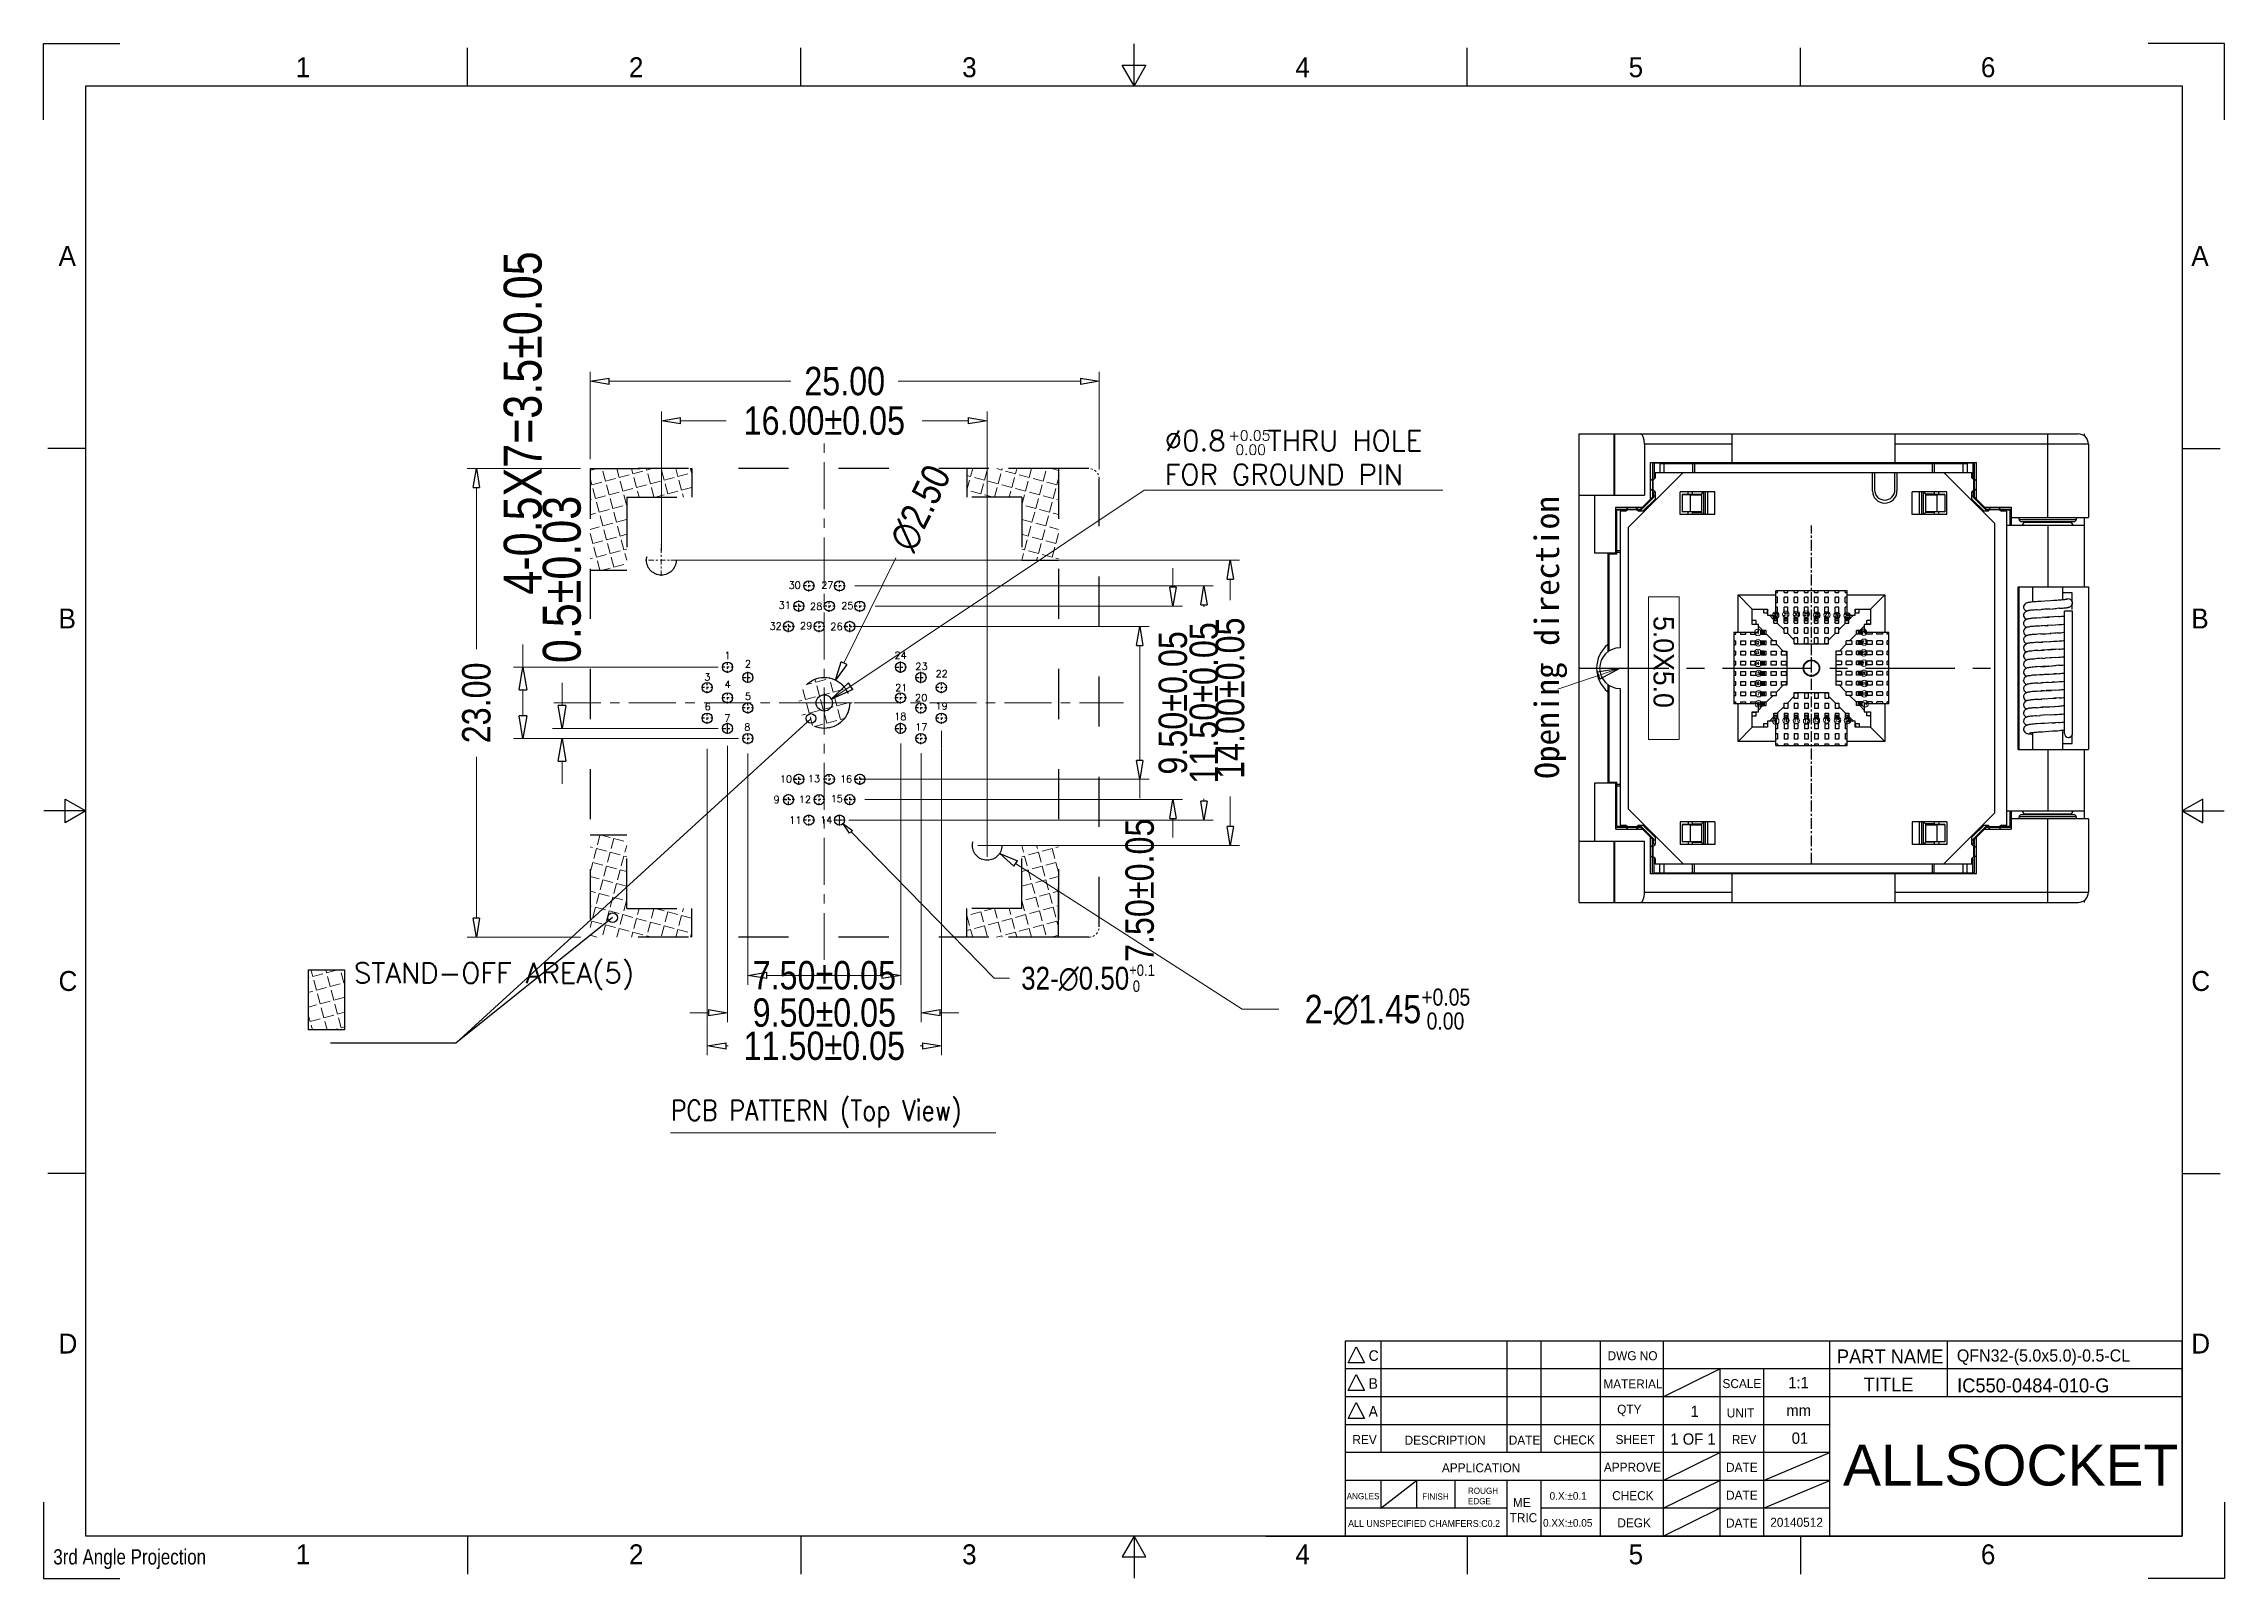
# Model space of a CAD drawing. Header units: millimetres. Extents: x 1642 to 1749, y -828 to -753.
import ezdxf
from ezdxf.enums import TextEntityAlignment as Align

# ---------------------------------------------------------------- set-up
doc = ezdxf.new("R2010")
doc.units = ezdxf.units.MM
doc.header["$LTSCALE"] = 30.734
doc.header["$PDMODE"] = 3
doc.header["$PDSIZE"] = 8
doc.linetypes.add('CENTER', pattern=[0.6, 0.375, -0.075, 0.075, -0.075])
doc.linetypes.add('HIDDEN', pattern=[0.2, 0.1, -0.1])
doc.layers.get('0').update_dxf_attribs({"linetype": 'CONTINUOUS'})
doc.layers.get('Defpoints').update_dxf_attribs({"linetype": 'CONTINUOUS'})
for name, color, linetype in [('DEFAULT_2', 8, 'HIDDEN'), ('DIM', 3, 'CONTINUOUS'), ('TuKuang', 7, 'CONTINUOUS'), ('定位塊', 53, 'CONTINUOUS')]:
    doc.layers.add(name, color=color, linetype=linetype)
doc.layers.add('from', color=7, linetype='CONTINUOUS', lineweight=13)
doc.styles.add('1', font='romans.shx', dxfattribs={"height": 2.5})
doc.styles.add('2', font='romans.shx', dxfattribs={"bigfont": 'bigfont.shx'})
doc.styles.add('GB', font='', dxfattribs={"height": 4})
doc.styles.add('Mark-1', font='@Dotum.ttf')
doc.styles.add('ROMANS', font='romans.shx')
doc.styles.get("Standard").update_dxf_attribs({"font": 'txt', "width": 0.85})
doc.styles.add('TXT', font='txt.shx', dxfattribs={"bigfont": 'gbcbig.shx'})
doc.styles.get('GB').set_extended_font_data('KaiTi_GB2312')
doc.dimstyles.get("Standard").update_dxf_attribs({"dimscale": 0.97, "dimtxt": 2, "dimasz": 1.2, "dimexe": 0.5, "dimexo": 0.5, "dimgap": 0.5, "dimtad": 0, "dimtoh": 1, "dimzin": 1, "dimdsep": 46, "dimtxsty": 'Standard', "dimblk": 'CLOSEDBLANK', "dimcen": 0.5, "dimclrd": 3, "dimclre": 3, "dimclrt": 4, "dimadec": 0, "dimazin": 0, "dimtp": 0.05, "dimtm": 0.05, "dimtfac": 1, "dimtofl": 0, "dimtmove": 0, "dimatfit": 3, "dimldrblk": 'CLOSEDBLANK', "dimfxl": 1, "dimtolj": 1, "dimtzin": 0, "dimlwd": 5, "dimlwe": 5, "dimarcsym": 0})

msp = doc.modelspace()

# ---------------------------------------------------------------- texts
at = {"color": 0, "linetype": 'ByBlock', "char_height": 1, "attachment_point": 1, "style": 'ROMANS'}
for s, insert, width in [('%%C0.8   THRU HOLE FOR GROUND PIN', (1696.681, -771.992), 16.1594), ('\\A1;{\\H0.5x;\\S+0.05^  0.00;}', (1699.812, -771.992), 10.4663), ('STAND-OFF AREA(5)', (1656.867, -798.129), 15.18866)]:
    msp.add_mtext(s, dxfattribs=dict(at, insert=insert, width=width))
at = {"color": 4, "linetype": 'ByBlock', "lineweight": 9, "insert": (1692.916, -798.886), "char_height": 1.12, "attachment_point": 5}
msp.add_mtext('\\A1;32-∅0.50{\\H0.5x;\\S+0.1^  0;}', dxfattribs=at)
at = {"color": 8, "lineweight": 25, "ltscale": 10, "char_height": 0.52053, "width": 0.67136, "attachment_point": 1, "style": '2'}
for s, insert in [('{\\f@Gulim|b0|i0|c134|p34;C}', (1706.696, -817.153)), ('{\\f@Gulim|b0|i0|c134|p34;B}', (1706.696, -818.521)), ('{\\f@Gulim|b0|i0|c134|p34;A}', (1706.696, -819.888))]:
    msp.add_mtext(s, dxfattribs=dict(at, insert=insert))
at = {"color": 0, "linetype": 'ByBlock', "insert": (1729.991, -821.792), "char_height": 2, "attachment_point": 1, "style": 'ROMANS'}
msp.add_mtext_dynamic_manual_height_columns('{\\fSansSerif|b0|i0|c2|p2;ALLSOCKET}', width=14.96325, gutter_width=2.25, heights=[0], dxfattribs=at)
at = {"layer": 'DIM', "color": 8, "linetype": 'ByBlock', "lineweight": 25, "attachment_point": 7, "style": 'GB'}
for s, insert, char_height, width in [('{\\f@Gulim|b0|i0|c134|p34;DWG NO}', (1718.429, -817.648), 0.44422, 3.71193), ('{\\f@Gulim|b0|i0|c134|p34;PART NAME}', (1729.689, -817.798), 0.68553, 5.51269), ('{\\f@Gulim|b0|i0|c134|p34;QFN32-(5.0x5.0)-0.5-CL}', (1735.581, -817.887), 0.6, 3.05386), ('{\\f@Gulim|b0|i0|c134|p34;MATERIAL}', (1718.221, -819.025), 0.44422, 1.55685), ('{\\f@Gulim|b0|i0|c134|p34;SCALE}', (1724.071, -819.015), 0.44422, 1.55685), ('{\\f@Gulim|b0|i0|c134|p34;1:1}', (1727.3, -819.015), 0.55528, 1.33831), ('{\\f@Gulim|b0|i0|c134|p34;TITLE}', (1731.006, -819.174), 0.68553, 3.05386), ('{\\f@Gulim|b0|i0|c134|p34;IC550-0484-010-G}', (1735.593, -819.229), 0.68553, 3.05386), ('{\\f@Gulim|b0|i0|c134|p34;  QTY}', (1718.577, -820.39), 0.44422, 1.55685), ('{\\f@Gulim|b0|i0|c134|p34;1}', (1722.506, -820.427), 0.55528, 0.96925), ('{\\f@Gulim|b0|i0|c134|p34;UNIT}', (1724.281, -820.455), 0.44422, 1.55685), ('{\\f@Gulim|b0|i0|c134|p34;mm}', (1727.207, -820.383), 0.55528, 1.33831), ('{\\f@Gulim|b0|i0|c134|p34;SHEET}', (1718.821, -821.757), 0.44422, 1.55685), ('{\\f@Gulim|b0|i0|c134|p34;1 OF 1}', (1721.513, -821.795), 0.55528, 2.60519), ('{\\f@Gulim|b0|i0|c134|p34;01}', (1727.471, -821.75), 0.55528, 1.33831), ('{\\f@Gulim|b0|i0|c134|p34;REV}', (1705.899, -821.759), 0.44422, 1.55685), ('{\\f@Gulim|b0|i0|c134|p34;DESCRIPTION}', (1708.462, -821.796), 0.44422, 1.55685), ('{\\f@Gulim|b0|i0|c134|p34;DATE}', (1713.577, -821.783), 0.44422, 1.55685), ('{\\f@Gulim|b0|i0|c134|p34;CHECK}', (1715.77, -821.783), 0.44422, 1.55685), ('{\\f@Gulim|b0|i0|c134|p34;REV}', (1724.532, -821.759), 0.44422, 1.55685), ('{\\f@Gulim|b0|i0|c134|p34;APPLICATION}', (1710.294, -823.148), 0.44422, 1.55685), ('{\\f@Gulim|b0|i0|c134|p34;APPROVE}', (1718.246, -823.121), 0.44422, 1.55685), ('{\\f@Gulim|b0|i0|c134|p34;DATE}', (1724.248, -823.121), 0.44422, 1.55685), ('{\\f@Gulim|b0|i0|c134|p34;ROUGH \\PEDGE}', (1711.572, -824.714), 0.30385, 1.22829), ('{\\f@Gulim|b0|i0|c134|p34; ME\\PTRIC}', (1713.62, -825.598), 0.44422, 1.55685), ('{\\f@Gulim|b0|i0|c134|p34;0.X:%%P0.1}', (1715.583, -824.493), 0.37481, 2.52294), ('{\\f@Gulim|b0|i0|c134|p34;CHECK}', (1718.655, -824.517), 0.44422, 1.55685), ('{\\f@Gulim|b0|i0|c134|p34;DATE}', (1724.248, -824.488), 0.44422, 1.55685), ('{\\f@Gulim|b0|i0|c134|p34;0.XX:%%P0.05}', (1715.26, -825.817), 0.37481, 2.81226), ('{\\f@Gulim|b0|i0|c134|p34;DEGK}', (1718.909, -825.852), 0.44422, 1.55685), ('{\\f@Gulim|b0|i0|c134|p34;DATE}', (1724.248, -825.855), 0.44422, 1.55685), ('{\\f@Gulim|b0|i0|c134|p34;20140512}', (1726.416, -825.825), 0.44422, 1.28893)]:
    msp.add_mtext(s, dxfattribs=dict(at, insert=insert, char_height=char_height, width=width))
at = {"layer": 'DIM', "color": 8, "linetype": 'ByBlock', "lineweight": 9, "attachment_point": 7, "style": 'GB'}
for s, insert, char_height, width in [('{\\f@Gulim|b0|i0|c134|p34;ANGLES}', (1705.619, -824.469), 0.30385, 1.647), ('{\\f@Gulim|b0|i0|c134|p34;FINISH}', (1709.325, -824.486), 0.30385, 1.42111), ('{\\f@Gulim|b0|i0|c134|p34;\\C8;ALL UNSPECIFIED CHAMFERS:C0.2}', (1705.688, -825.827), 0.33423, 7.928)]:
    msp.add_mtext(s, dxfattribs=dict(at, insert=insert, char_height=char_height, width=width))
at = {"layer": 'from', "color": 6, "linetype": 'ByBlock', "style": 'TXT'}
for s, height, p in [('30', 0.35, (1678.513, -779.59)), ('27', 0.35, (1680.119, -779.579)), ('31', 0.35, (1678.026, -780.572)), ('28', 0.35, (1679.568, -780.629)), ('25', 0.35, (1681.104, -780.601)), ('32', 0.35, (1677.578, -781.601)), ('29', 0.35, (1679.077, -781.577)), ('26', 0.35, (1680.568, -781.62)), ('32', 0.15, (1726.686, -781.063)), ('31', 0.15, (1727.176, -781.019)), ('30', 0.15, (1727.7, -781.023)), ('29', 0.15, (1728.184, -781.007)), ('28', 0.15, (1728.702, -781.059)), ('27', 0.15, (1729.203, -781.05)), ('26', 0.15, (1729.692, -781.073)), ('25', 0.15, (1730.19, -781.09)), ('2', 0.15, (1725.816, -782.419)), ('1', 0.15, (1725.809, -781.913)), ('24', 0.15, (1731.005, -781.903)), ('23', 0.15, (1731.024, -782.391)), ('1', 0.35, (1675.21, -783.043)), ('2', 0.35, (1676.224, -783.453)), ('24', 0.35, (1683.713, -783.037)), ('23', 0.35, (1684.74, -783.571)), ('22', 0.35, (1685.732, -783.935)), ('3', 0.15, (1725.808, -782.892)), ('4', 0.15, (1725.821, -783.432)), ('22', 0.15, (1731.013, -782.918)), ('21', 0.15, (1731.019, -783.42)), ('3', 0.35, (1674.221, -784.101)), ('4', 0.35, (1675.218, -784.458)), ('5', 0.35, (1676.215, -785.043)), ('21', 0.35, (1683.746, -784.623)), ('6', 0.15, (1725.824, -784.416)), ('5', 0.15, (1725.849, -783.919)), ('7', 0.15, (1725.849, -784.919)), ('20', 0.15, (1731.023, -783.915)), ('18', 0.15, (1731.038, -784.924)), ('19', 0.15, (1731.042, -784.417)), ('6', 0.35, (1674.245, -785.556)), ('7', 0.35, (1675.212, -786.121)), ('18', 0.35, (1683.704, -786.036)), ('20', 0.35, (1684.725, -785.114)), ('19', 0.35, (1685.724, -785.518)), ('8', 0.15, (1725.836, -785.413)), ('17', 0.15, (1731.078, -785.413)), ('8', 0.35, (1676.189, -786.556)), ('17', 0.35, (1684.73, -786.555)), ('9', 0.15, (1726.686, -786.263)), ('10', 0.15, (1727.188, -786.234)), ('11', 0.15, (1727.698, -786.239)), ('12', 0.15, (1728.202, -786.262)), ('13', 0.15, (1728.682, -786.236)), ('14', 0.15, (1729.187, -786.204)), ('15', 0.15, (1729.716, -786.22)), ('16', 0.15, (1730.208, -786.235)), ('10', 0.35, (1678.089, -789.109)), ('13', 0.35, (1679.463, -789.094)), ('16', 0.35, (1681.038, -789.102)), ('9', 0.35, (1677.623, -790.114)), ('12', 0.35, (1679.012, -790.103)), ('15', 0.35, (1680.58, -790.072)), ('11', 0.35, (1678.545, -791.126)), ('14', 0.35, (1680.067, -791.12))]:
    msp.add_text(s, height=height, dxfattribs=at).set_placement(p, align=Align.MIDDLE)
at = {"layer": '定位塊', "lineweight": 9, "style": 'Mark-1'}
msp.add_text('5.0X5.0', height=1, rotation=270, dxfattribs=at).set_placement((1720.684, -781.104))

# ---------------------------------------------------------------- blocks, each defined once
blk = doc.blocks.new('_CLOSEDBLANK')
at = {"color": 0, "linetype": 'ByBlock'}
for p, q in [((-1, 0.167), (0, 0)), ((-1, 0.167), (-1, -0.167)), ((0, 0), (-1, -0.167))]:
    blk.add_line(p, q, dxfattribs=at)
blk = doc.blocks.new('*D4')
at = {"layer": 'Defpoints', "color": 0, "linetype": 'ByBlock', "transparency": 16777216}
for p in [(1671.97, -778.37), (1687.97, -792.37), (1699.9, -792.37)]:
    blk.add_point(p, dxfattribs=at)
at = {"layer": 'DIM', "color": 3, "linetype": 'ByBlock', "lineweight": 5, "transparency": 16777216}
for p, q in [((1672.43, -778.37), (1700.36, -778.37)), ((1699.9, -779.3), (1699.9, -780.33)), ((1699.9, -791.44), (1699.9, -789.96)), ((1688.43, -792.37), (1700.36, -792.37))]:
    blk.add_line(p, q, dxfattribs=at)
at = {"layer": 'DIM', "color": 3, "linetype": 'ByBlock', "lineweight": 5, "transparency": 16777216, "xscale": 0.93, "yscale": 0.93, "zscale": 0.93}
for p, rotation in [((1699.9, -778.37), 90), ((1699.9, -792.37), 270)]:
    blk.add_blockref('_CLOSEDBLANK', p, dxfattribs=dict(at, rotation=rotation))
at = {"layer": 'DIM', "color": 4, "linetype": 'ByBlock', "transparency": 16777216, "insert": (1699.9, -785.14), "char_height": 1.395, "attachment_point": 5, "rotation": 90}
blk.add_mtext('\\A1;14.00±0.05', dxfattribs=at)
blk = doc.blocks.new('*D5')
at = {"layer": 'Defpoints', "color": 0, "linetype": 'ByBlock', "transparency": 16777216}
for p in [(1671.97, -771.52), (1671.97, -778.37), (1687.97, -792.37)]:
    blk.add_point(p, dxfattribs=at)
at = {"layer": 'DIM', "color": 3, "linetype": 'ByBlock', "lineweight": 5, "transparency": 16777216}
for p, q in [((1671.97, -777.91), (1671.97, -771.06)), ((1672.9, -771.52), (1675.15, -771.52)), ((1687.04, -771.52), (1684.78, -771.52)), ((1687.97, -791.91), (1687.97, -771.06))]:
    blk.add_line(p, q, dxfattribs=at)
at = {"layer": 'DIM', "color": 3, "linetype": 'ByBlock', "lineweight": 5, "transparency": 16777216, "xscale": 0.93, "yscale": 0.93, "zscale": 0.93, "rotation": 180}
blk.add_blockref('_CLOSEDBLANK', (1671.97, -771.52), dxfattribs=at)
at = {"layer": 'DIM', "color": 3, "linetype": 'ByBlock', "lineweight": 5, "transparency": 16777216, "xscale": 0.93, "yscale": 0.93, "zscale": 0.93}
blk.add_blockref('_CLOSEDBLANK', (1687.97, -771.52), dxfattribs=at)
at = {"layer": 'DIM', "color": 4, "linetype": 'ByBlock', "transparency": 16777216, "insert": (1679.97, -771.52), "char_height": 1.395, "attachment_point": 5}
blk.add_mtext('\\A1;16.00±0.05', dxfattribs=at)
blk = doc.blocks.new('*D6')
at = {"layer": 'Defpoints', "color": 0, "linetype": 'ByBlock', "transparency": 16777216}
for p in [(1683.72, -786.9), (1676.22, -787.4), (1683.72, -798.75)]:
    blk.add_point(p, dxfattribs=at)
at = {"layer": 'DIM', "color": 3, "linetype": 'ByBlock', "lineweight": 5, "transparency": 16777216}
for p, q in [((1676.22, -787.86), (1676.22, -799.21)), ((1683.72, -787.36), (1683.72, -799.21)), ((1677.15, -798.75), (1682.79, -798.75))]:
    blk.add_line(p, q, dxfattribs=at)
at = {"layer": 'DIM', "color": 3, "linetype": 'ByBlock', "lineweight": 5, "transparency": 16777216, "xscale": 0.93, "yscale": 0.93, "zscale": 0.93, "rotation": 180}
blk.add_blockref('_CLOSEDBLANK', (1676.22, -798.75), dxfattribs=at)
at = {"layer": 'DIM', "color": 3, "linetype": 'ByBlock', "lineweight": 5, "transparency": 16777216, "xscale": 0.93, "yscale": 0.93, "zscale": 0.93}
blk.add_blockref('_CLOSEDBLANK', (1683.72, -798.75), dxfattribs=at)
at = {"layer": 'DIM', "color": 4, "linetype": 'ByBlock', "transparency": 16777216, "insert": (1679.97, -798.75), "char_height": 1.395, "attachment_point": 5}
blk.add_mtext('\\A1;7.50±0.05', dxfattribs=at)
blk = doc.blocks.new('*D7')
at = {"layer": 'Defpoints', "color": 0, "linetype": 'ByBlock', "transparency": 16777216}
for p in [(1675.22, -787), (1684.72, -787.37), (1684.72, -800.58)]:
    blk.add_point(p, dxfattribs=at)
at = {"layer": 'DIM', "color": 3, "linetype": 'ByBlock', "lineweight": 5, "transparency": 16777216}
for p, q in [((1675.22, -787.47), (1675.22, -801.04)), ((1684.72, -787.83), (1684.72, -801.04)), ((1674.29, -800.58), (1673.36, -800.58)), ((1685.65, -800.58), (1686.58, -800.58))]:
    blk.add_line(p, q, dxfattribs=at)
at = {"layer": 'DIM', "color": 3, "linetype": 'ByBlock', "lineweight": 5, "transparency": 16777216, "xscale": 0.93, "yscale": 0.93, "zscale": 0.93}
blk.add_blockref('_CLOSEDBLANK', (1675.22, -800.58), dxfattribs=at)
at = {"layer": 'DIM', "color": 3, "linetype": 'ByBlock', "lineweight": 5, "transparency": 16777216, "xscale": 0.93, "yscale": 0.93, "zscale": 0.93, "rotation": 180}
blk.add_blockref('_CLOSEDBLANK', (1684.72, -800.58), dxfattribs=at)
at = {"layer": 'DIM', "color": 4, "linetype": 'ByBlock', "transparency": 16777216, "insert": (1679.97, -800.58), "char_height": 1.395, "attachment_point": 5}
blk.add_mtext('\\A1;9.50±0.05', dxfattribs=at)
blk = doc.blocks.new('*D8')
at = {"layer": 'Defpoints', "color": 0, "linetype": 'ByBlock', "transparency": 16777216}
for p in [(1674.22, -787.17), (1685.72, -787.17), (1685.72, -802.21)]:
    blk.add_point(p, dxfattribs=at)
at = {"layer": 'DIM', "color": 3, "linetype": 'ByBlock', "lineweight": 5, "transparency": 16777216}
for p, q in [((1674.22, -787.63), (1674.22, -802.67)), ((1685.72, -787.63), (1685.72, -802.67)), ((1675.15, -802.21), (1675.25, -802.21)), ((1684.79, -802.21), (1684.68, -802.21))]:
    blk.add_line(p, q, dxfattribs=at)
at = {"layer": 'DIM', "color": 3, "linetype": 'ByBlock', "lineweight": 5, "transparency": 16777216, "xscale": 0.93, "yscale": 0.93, "zscale": 0.93, "rotation": 180}
blk.add_blockref('_CLOSEDBLANK', (1674.22, -802.21), dxfattribs=at)
at = {"layer": 'DIM', "color": 3, "linetype": 'ByBlock', "lineweight": 5, "transparency": 16777216, "xscale": 0.93, "yscale": 0.93, "zscale": 0.93}
blk.add_blockref('_CLOSEDBLANK', (1685.72, -802.21), dxfattribs=at)
at = {"layer": 'DIM', "color": 4, "linetype": 'ByBlock', "transparency": 16777216, "insert": (1679.97, -802.21), "char_height": 1.395, "attachment_point": 5}
blk.add_mtext('\\A1;11.50±0.05', dxfattribs=at)
blk = doc.blocks.new('*D9')
at = {"layer": 'Defpoints', "color": 0, "linetype": 'ByBlock', "transparency": 16777216}
for p in [(1681.99, -780.62), (1681.49, -790.12), (1697.09, -790.12)]:
    blk.add_point(p, dxfattribs=at)
at = {"layer": 'DIM', "color": 3, "linetype": 'ByBlock', "lineweight": 5, "transparency": 16777216}
for p, q in [((1697.09, -779.69), (1697.09, -778.76)), ((1682.46, -780.62), (1697.56, -780.62)), ((1681.96, -790.12), (1697.56, -790.12)), ((1697.09, -791.05), (1697.09, -791.98))]:
    blk.add_line(p, q, dxfattribs=at)
at = {"layer": 'DIM', "color": 3, "linetype": 'ByBlock', "lineweight": 5, "transparency": 16777216, "xscale": 0.93, "yscale": 0.93, "zscale": 0.93}
for p, rotation in [((1697.09, -780.62), 270), ((1697.09, -790.12), 90)]:
    blk.add_blockref('_CLOSEDBLANK', p, dxfattribs=dict(at, rotation=rotation))
at = {"layer": 'DIM', "color": 4, "linetype": 'ByBlock', "transparency": 16777216, "insert": (1697.09, -785.37), "char_height": 1.395, "attachment_point": 5, "rotation": 90}
blk.add_mtext('\\A1;9.50±0.05', dxfattribs=at)
blk = doc.blocks.new('*D10')
at = {"layer": 'Defpoints', "color": 0, "linetype": 'ByBlock', "transparency": 16777216}
for p in [(1680.99, -779.62), (1680.72, -791.12), (1698.61, -791.12)]:
    blk.add_point(p, dxfattribs=at)
at = {"layer": 'DIM', "color": 3, "linetype": 'ByBlock', "lineweight": 5, "transparency": 16777216}
for p, q in [((1681.46, -779.62), (1699.07, -779.62)), ((1698.61, -780.55), (1698.61, -780.66)), ((1698.61, -790.19), (1698.61, -790.08)), ((1681.18, -791.12), (1699.07, -791.12))]:
    blk.add_line(p, q, dxfattribs=at)
at = {"layer": 'DIM', "color": 3, "linetype": 'ByBlock', "lineweight": 5, "transparency": 16777216, "xscale": 0.93, "yscale": 0.93, "zscale": 0.93}
for p, rotation in [((1698.61, -779.62), 90), ((1698.61, -791.12), 270)]:
    blk.add_blockref('_CLOSEDBLANK', p, dxfattribs=dict(at, rotation=rotation))
at = {"layer": 'DIM', "color": 4, "linetype": 'ByBlock', "transparency": 16777216, "insert": (1698.61, -785.37), "char_height": 1.395, "attachment_point": 5, "rotation": 90}
blk.add_mtext('\\A1;11.50±0.05', dxfattribs=at)
blk = doc.blocks.new('*D11')
at = {"layer": 'Defpoints', "color": 0, "linetype": 'ByBlock', "transparency": 16777216}
for p in [(1662.89, -773.87), (1668.47, -773.87), (1668.47, -796.87)]:
    blk.add_point(p, dxfattribs=at)
at = {"layer": 'DIM', "color": 3, "linetype": 'ByBlock', "lineweight": 5, "transparency": 16777216}
for p, q in [((1668, -773.87), (1662.43, -773.87)), ((1662.89, -774.8), (1662.89, -782.73)), ((1662.89, -795.94), (1662.89, -788.01)), ((1668, -796.87), (1662.43, -796.87))]:
    blk.add_line(p, q, dxfattribs=at)
at = {"layer": 'DIM', "color": 3, "linetype": 'ByBlock', "lineweight": 5, "transparency": 16777216, "xscale": 0.93, "yscale": 0.93, "zscale": 0.93}
for p, rotation in [((1662.89, -773.87), 90), ((1662.89, -796.87), 270)]:
    blk.add_blockref('_CLOSEDBLANK', p, dxfattribs=dict(at, rotation=rotation))
at = {"layer": 'DIM', "color": 4, "linetype": 'ByBlock', "transparency": 16777216, "insert": (1662.89, -785.37), "char_height": 1.395, "attachment_point": 5, "rotation": 90}
blk.add_mtext('\\A1;23.00', dxfattribs=at)
blk = doc.blocks.new('*D12')
at = {"layer": 'Defpoints', "color": 0, "linetype": 'ByBlock', "transparency": 16777216}
for p in [(1668.47, -769.58), (1668.47, -773.87), (1693.47, -774.37)]:
    blk.add_point(p, dxfattribs=at)
at = {"layer": 'DIM', "color": 3, "linetype": 'ByBlock', "lineweight": 5, "transparency": 16777216}
for p, q in [((1668.47, -773.41), (1668.47, -769.12)), ((1669.4, -769.58), (1678.33, -769.58)), ((1692.54, -769.58), (1683.6, -769.58)), ((1693.47, -773.91), (1693.47, -769.12))]:
    blk.add_line(p, q, dxfattribs=at)
at = {"layer": 'DIM', "color": 3, "linetype": 'ByBlock', "lineweight": 5, "transparency": 16777216, "xscale": 0.93, "yscale": 0.93, "zscale": 0.93, "rotation": 180}
blk.add_blockref('_CLOSEDBLANK', (1668.47, -769.58), dxfattribs=at)
at = {"layer": 'DIM', "color": 3, "linetype": 'ByBlock', "lineweight": 5, "transparency": 16777216, "xscale": 0.93, "yscale": 0.93, "zscale": 0.93}
blk.add_blockref('_CLOSEDBLANK', (1693.47, -769.58), dxfattribs=at)
at = {"layer": 'DIM', "color": 4, "linetype": 'ByBlock', "transparency": 16777216, "insert": (1680.97, -769.58), "char_height": 1.395, "attachment_point": 5}
blk.add_mtext('\\A1;25.00', dxfattribs=at)
blk = doc.blocks.new('*D13')
at = {"layer": 'Defpoints', "color": 0, "linetype": 'ByBlock', "transparency": 16777216}
for p in [(1680.52, -784.25), (1679.41, -786.49)]:
    blk.add_point(p, dxfattribs=at)
at = {"layer": 'DIM', "color": 3, "linetype": 'ByBlock', "lineweight": 5, "transparency": 16777216}
for p, q in [((1683.48, -778.25), (1680.93, -783.42)), ((1679.5, -785.37), (1680.43, -785.37)), ((1679.97, -785.84), (1679.97, -784.91))]:
    blk.add_line(p, q, dxfattribs=at)
at = {"layer": 'DIM', "color": 3, "linetype": 'ByBlock', "lineweight": 5, "transparency": 16777216, "xscale": 0.93, "yscale": 0.93, "zscale": 0.93, "rotation": 243.7277624306794}
blk.add_blockref('_CLOSEDBLANK', (1680.52, -784.25), dxfattribs=at)
at = {"layer": 'DIM', "color": 4, "linetype": 'ByBlock', "transparency": 16777216, "insert": (1684.69, -775.8), "char_height": 1.395, "attachment_point": 5, "rotation": 63.7278}
blk.add_mtext('\\A1;∅2.50', dxfattribs=at)
blk = doc.blocks.new('*D14')
at = {"layer": 'Defpoints', "color": 0, "linetype": 'ByBlock', "transparency": 16777216}
for p in [(1680.97, -781.62), (1681.37, -789.12), (1695.46, -789.12)]:
    blk.add_point(p, dxfattribs=at)
at = {"layer": 'DIM', "color": 3, "linetype": 'ByBlock', "lineweight": 5, "transparency": 16777216}
for p, q in [((1681.43, -781.62), (1695.92, -781.62)), ((1695.46, -782.55), (1695.46, -788.19)), ((1681.83, -789.12), (1695.92, -789.12)), ((1695.46, -789.12), (1695.46, -790.05))]:
    blk.add_line(p, q, dxfattribs=at)
at = {"layer": 'DIM', "color": 3, "linetype": 'ByBlock', "lineweight": 5, "transparency": 16777216, "xscale": 0.93, "yscale": 0.93, "zscale": 0.93}
for p, rotation in [((1695.46, -781.62), 90), ((1695.46, -789.12), 270)]:
    blk.add_blockref('_CLOSEDBLANK', p, dxfattribs=dict(at, rotation=rotation))
at = {"layer": 'DIM', "color": 4, "linetype": 'ByBlock', "transparency": 16777216, "insert": (1695.46, -794.57), "char_height": 1.395, "attachment_point": 5, "rotation": 90}
blk.add_mtext('\\A1;7.50±0.05', dxfattribs=at)
blk = doc.blocks.new('asdf456')
at = {"color": 8}
for p, q in [((1449.22, 152.96), (1448.09, 154.93)), ((1448.09, 154.93), (1450.34, 154.93)), ((1450.34, 154.93), (1449.22, 152.96)), ((1348.08, 83.25), (1348.08, 85.49)), ((1348.08, 85.49), (1350.05, 84.37)), ((1550.36, 85.49), (1548.39, 84.37)), ((1550.36, 83.25), (1550.36, 85.49)), ((1350.05, 84.37), (1348.08, 83.25)), ((1548.39, 84.37), (1550.36, 83.25)), ((1449.22, 15.77), (1448.09, 13.81)), ((1450.34, 13.81), (1449.22, 15.77)), ((1448.09, 13.81), (1450.34, 13.81))]:
    blk.add_line(p, q, dxfattribs=at)
at = {"layer": 'TuKuang', "color": 8}
for p, q in [((1449.22, 152.96), (1449.22, 156.94)), ((1386.16, 152.96), (1386.16, 156.57)), ((1417.69, 152.96), (1417.69, 156.57)), ((1480.75, 152.96), (1480.75, 156.57)), ((1512.28, 152.96), (1512.28, 156.57)), ((1350.05, 15.77), (1350.05, 152.96)), ((1350.05, 152.96), (1548.39, 152.96)), ((1548.39, 152.96), (1548.39, 15.77)), ((1350.05, 118.67), (1346.44, 118.67)), ((1548.39, 118.67), (1552, 118.67)), ((1350.05, 84.37), (1346.07, 84.37)), ((1548.39, 84.37), (1552.36, 84.37)), ((1350.05, 50.07), (1346.44, 50.07)), ((1548.39, 50.07), (1552, 50.07)), ((1548.39, 15.77), (1350.05, 15.77)), ((1386.16, 15.77), (1386.16, 12.16)), ((1417.69, 15.77), (1417.69, 12.16)), ((1449.22, 15.77), (1449.22, 11.8)), ((1480.75, 15.77), (1480.75, 12.16)), ((1512.28, 15.77), (1512.28, 12.16))]:
    blk.add_line(p, q, dxfattribs=at)
for points in [[(1346.05, 149.74), (1346.05, 156.96), (1353.27, 156.96)], [(1552.39, 149.74), (1552.39, 156.96), (1545.17, 156.96)], [(1346.05, 18.99), (1346.05, 11.77), (1353.27, 11.77)], [(1552.39, 18.99), (1552.39, 11.77), (1545.17, 11.77)]]:
    blk.add_lwpolyline(points, dxfattribs=at)
at = {"color": 8, "char_height": 1.8844, "attachment_point": 1, "style": '1'}
for s, insert, width in [('{\\f@Gulim|b0|i0|c0|p34;1}', (1369.9, 155.67), 8.3008), ('{\\f@Gulim|b0|i0|c134|p34;2}', (1401.43, 155.67), 8.3008), ('{\\f@Gulim|b0|i0|c134|p34;3}', (1432.96, 155.67), 8.3008), ('{\\f@Gulim|b0|i0|c134|p34;4}', (1464.49, 155.67), 8.3008), ('{\\f@Gulim|b0|i0|c134|p34;5}', (1496.02, 155.67), 8.3008), ('{\\f@Gulim|b0|i0|c134|p34;6}', (1529.35, 155.67), 8.3008), ('{\\f@Gulim|b0|i0|c134|p34;A}', (1347.46, 137.82), 9.0416), ('{\\f@Gulim|b0|i0|c134|p34;A}', (1549.26, 137.82), 9.0416), ('{\\f@Gulim|b0|i0|c134|p34;B}', (1347.46, 103.52), 9.0416), ('{\\f@Gulim|b0|i0|c134|p34;B}', (1549.26, 103.52), 9.0416), ('{\\f@Gulim|b0|i0|c134|p34;C}', (1347.46, 69.23), 9.0416), ('{\\f@Gulim|b0|i0|c134|p34;C}', (1549.26, 69.23), 9.0416), ('{\\f@Gulim|b0|i0|c134|p34;D}', (1347.46, 34.93), 9.0416), ('{\\f@Gulim|b0|i0|c134|p34;D}', (1549.26, 34.93), 9.0416), ('{\\f@Gulim|b0|i0|c0|p34;1}', (1369.9, 14.99), 8.3008), ('{\\f@Gulim|b0|i0|c134|p34;2}', (1401.43, 14.99), 8.3008), ('{\\f@Gulim|b0|i0|c134|p34;3}', (1432.96, 14.99), 8.3008), ('{\\f@Gulim|b0|i0|c134|p34;4}', (1464.49, 14.99), 8.3008), ('{\\f@Gulim|b0|i0|c134|p34;5}', (1496.02, 14.99), 8.3008), ('{\\f@Gulim|b0|i0|c134|p34;6}', (1529.35, 14.99), 8.3008)]:
    blk.add_mtext(s, dxfattribs=dict(at, insert=insert, width=width))
at = {"layer": 'TuKuang', "color": 8, "lineweight": 9, "insert": (1346.96, 14.53), "char_height": 1.4441, "width": 18.5479, "attachment_point": 1}
blk.add_mtext('{\\f@Gulim|b0|i0|c0|p34;\\C8;3rd Angle Projection}', dxfattribs=at)
blk = doc.blocks.new('P')
at = {"lineweight": 9}
blk.add_line((1851.26, 2772.63), (1883.21, 2772.63), dxfattribs=at)
at = {"lineweight": 9, "insert": (1851.27, 2775.82), "char_height": 2, "attachment_point": 1}
blk.add_mtext('{\\Fromans|c0;PCB PATTERN (Top View)}', dxfattribs=at)
blk = doc.blocks.new('*D15')
at = {"layer": 'Defpoints', "color": 0, "linetype": 'ByBlock', "transparency": 16777216}
for p in [(1687.35, -791.98), (1688.58, -792.76)]:
    blk.add_point(p, dxfattribs=at)
at = {"layer": 'DIM', "color": 3, "linetype": 'ByBlock', "lineweight": 5, "transparency": 16777216}
for p, q in [((1687.5, -792.37), (1688.43, -792.37)), ((1687.97, -792.84), (1687.97, -791.91)), ((1700.49, -800.4), (1689.36, -793.26)), ((1702.29, -800.4), (1700.49, -800.4))]:
    blk.add_line(p, q, dxfattribs=at)
at = {"layer": 'DIM', "color": 3, "linetype": 'ByBlock', "lineweight": 5, "transparency": 16777216, "xscale": 0.93, "yscale": 0.93, "zscale": 0.93, "rotation": 147.3529996918186}
blk.add_blockref('_CLOSEDBLANK', (1688.58, -792.76), dxfattribs=at)
at = {"layer": 'DIM', "color": 4, "linetype": 'ByBlock', "transparency": 16777216, "insert": (1707.62, -800.4), "char_height": 1.395, "attachment_point": 5}
blk.add_mtext('\\A1;2-∅1.45{\\H0.837000;\\S+0.05^  0.00;}', dxfattribs=at)
blk = doc.blocks.new('*D16')
at = {"layer": 'Defpoints', "color": 0, "linetype": 'ByBlock', "transparency": 16777216}
for p in [(1667.09, -786.62), (1675.22, -786.62), (1676.22, -787.12)]:
    blk.add_point(p, dxfattribs=at)
at = {"layer": 'DIM', "color": 3, "linetype": 'ByBlock', "lineweight": 5, "transparency": 16777216}
for p, q in [((1667.09, -785.5), (1667.09, -784.39)), ((1674.75, -786.62), (1666.62, -786.62)), ((1675.75, -787.12), (1666.62, -787.12)), ((1667.09, -788.24), (1667.09, -789.35))]:
    blk.add_line(p, q, dxfattribs=at)
at = {"layer": 'DIM', "color": 3, "linetype": 'ByBlock', "lineweight": 5, "transparency": 16777216, "xscale": 1.116, "yscale": 1.116, "zscale": 1.116}
for p, rotation in [((1667.09, -786.62), 270), ((1667.09, -787.12), 90)]:
    blk.add_blockref('_CLOSEDBLANK', p, dxfattribs=dict(at, rotation=rotation))
at = {"layer": 'DIM', "color": 4, "linetype": 'ByBlock', "transparency": 16777216, "insert": (1667.09, -779.31), "char_height": 1.86, "attachment_point": 5, "rotation": 90}
blk.add_mtext('\\A1;0.5%%p0.03', dxfattribs=at)
blk = doc.blocks.new('*D17')
at = {"layer": 'Defpoints', "color": 0, "linetype": 'ByBlock', "transparency": 16777216}
for p in [(1665.17, -783.62), (1675.22, -783.62), (1676.22, -787.12)]:
    blk.add_point(p, dxfattribs=at)
at = {"layer": 'DIM', "color": 3, "linetype": 'ByBlock', "lineweight": 5, "transparency": 16777216}
for p, q in [((1665.17, -783.62), (1665.17, -782.5)), ((1674.75, -783.62), (1664.71, -783.62)), ((1665.17, -786), (1665.17, -784.74)), ((1675.75, -787.12), (1664.71, -787.12))]:
    blk.add_line(p, q, dxfattribs=at)
at = {"layer": 'DIM', "color": 3, "linetype": 'ByBlock', "lineweight": 5, "transparency": 16777216, "xscale": 1.116, "yscale": 1.116, "zscale": 1.116}
for p, rotation in [((1665.17, -783.62), 90), ((1665.17, -787.12), 270)]:
    blk.add_blockref('_CLOSEDBLANK', p, dxfattribs=dict(at, rotation=rotation))
at = {"layer": 'DIM', "color": 4, "linetype": 'ByBlock', "transparency": 16777216, "insert": (1665.17, -771.63), "char_height": 1.86, "attachment_point": 5, "rotation": 90}
blk.add_mtext('\\A1;4-0.5X7=3.5%%p0.05', dxfattribs=at)
blk = doc.blocks.new('b')
at = {"color": 7, "linetype": 'Continuous'}
for p, q in [((1258.82, -767.66), (1258.82, -744.66)), ((1258.82, -744.66), (1283.32, -744.66)), ((1260.54, -747.66), (1260.54, -744.66)), ((1260.55, -744.66), (1260.55, -747.66)), ((1262.02, -745.16), (1262.02, -747.66)), ((1266.32, -745.16), (1262.02, -745.16)), ((1266.32, -746.06), (1266.32, -744.66)), ((1274.32, -744.66), (1274.32, -746.06)), ((1283.82, -745.16), (1274.32, -745.16)), ((1281.82, -748.76), (1281.82, -744.66)), ((1283.62, -744.76), (1283.62, -744.66)), ((1283.82, -745.16), (1283.82, -748.76)), ((1262.32, -747.86), (1262.32, -746.06)), ((1262.32, -746.06), (1278.32, -746.06)), ((1262.42, -746.06), (1262.42, -747.76)), ((1262.45, -746.06), (1262.5, -746.1)), ((1262.5, -746.1), (1262.5, -746.85)), ((1262.77, -746.11), (1262.5, -746.1)), ((1262.77, -746.11), (1262.77, -746.56)), ((1262.77, -746.11), (1277.87, -746.11)), ((1262.98, -746.11), (1262.98, -746.56)), ((1264.38, -746.11), (1264.38, -746.56)), ((1264.48, -746.06), (1264.48, -746.56)), ((1264.98, -746.11), (1264.98, -746.06)), ((1275.66, -746.06), (1275.66, -746.11)), ((1276.16, -746.56), (1276.16, -746.06)), ((1276.25, -746.11), (1276.25, -746.56)), ((1277.66, -746.11), (1277.66, -746.56)), ((1278.14, -746.1), (1277.87, -746.11)), ((1277.87, -746.11), (1277.87, -746.56)), ((1278.14, -746.1), (1278.18, -746.06)), ((1278.14, -746.1), (1278.14, -746.85)), ((1278.22, -747.76), (1278.22, -746.06)), ((1278.32, -747.86), (1278.32, -746.06)), ((1261.22, -749.26), (1263.92, -746.56)), ((1262.42, -746.96), (1262.32, -746.86)), ((1262.42, -747.36), (1262.32, -747.46)), ((1262.44, -746.91), (1262.54, -746.81)), ((1262.44, -746.91), (1262.44, -747.41)), ((1262.54, -747.51), (1262.44, -747.41)), ((1262.54, -746.56), (1262.54, -746.81)), ((1262.54, -746.56), (1278.1, -746.56)), ((1273.22, -747.46), (1273.22, -746.56)), ((1273.32, -746.56), (1273.32, -747.41)), ((1274.32, -747.41), (1274.32, -746.56)), ((1274.42, -746.56), (1274.42, -747.46)), ((1276.72, -746.56), (1279.22, -749.06)), ((1278.1, -746.81), (1278.1, -746.56)), ((1278.1, -746.81), (1278.2, -746.91)), ((1278.2, -747.41), (1278.1, -747.51)), ((1278.2, -747.41), (1278.2, -746.91)), ((1278.32, -746.86), (1278.22, -746.96)), ((1278.32, -747.46), (1278.22, -747.36)), ((1258.82, -747.66), (1262.02, -747.66)), ((1259.57, -747.66), (1259.57, -750.51)), ((1260.62, -750.57), (1260.62, -748.26)), ((1260.62, -748.26), (1261.92, -748.26)), ((1260.62, -748.36), (1261.82, -748.36)), ((1260.67, -750.57), (1260.67, -748.41)), ((1261.14, -748.41), (1260.67, -748.41)), ((1260.82, -748.46), (1260.82, -755.16)), ((1261.09, -748.46), (1260.82, -748.46)), ((1261.09, -748.46), (1261.17, -748.38)), ((1261.22, -748.36), (1261.12, -748.26)), ((1261.67, -748.38), (1261.17, -748.38)), ((1261.72, -748.26), (1261.62, -748.36)), ((1261.67, -748.38), (1261.75, -748.46)), ((1261.84, -748.41), (1261.7, -748.41)), ((1261.94, -748.46), (1261.75, -748.46)), ((1262.42, -747.76), (1261.82, -748.36)), ((1261.84, -748.41), (1262.47, -747.78)), ((1261.94, -748.46), (1262.54, -747.86)), ((1262.5, -747.51), (1262.42, -747.59)), ((1262.47, -747.54), (1262.47, -747.78)), ((1262.54, -747.71), (1262.47, -747.71)), ((1262.5, -747.47), (1262.5, -747.51)), ((1262.5, -747.51), (1262.54, -747.51)), ((1262.54, -747.51), (1262.54, -747.86)), ((1263.77, -748.61), (1263.77, -747.51)), ((1265.47, -747.51), (1263.77, -747.51)), ((1263.87, -747.64), (1263.87, -748.48)), ((1264.37, -747.64), (1263.87, -747.64)), ((1263.87, -747.64), (1264.27, -747.65)), ((1263.87, -748.48), (1264.27, -748.47)), ((1264.37, -748.48), (1263.87, -748.48)), ((1264.17, -747.64), (1264.17, -747.51)), ((1264.17, -748.61), (1264.17, -748.48)), ((1264.27, -747.65), (1264.27, -748.47)), ((1264.27, -747.65), (1264.82, -747.65)), ((1264.27, -748.47), (1264.82, -748.47)), ((1264.37, -747.51), (1264.37, -747.64)), ((1264.37, -747.61), (1264.82, -747.61)), ((1264.37, -748.48), (1264.37, -748.61)), ((1264.82, -747.61), (1264.92, -747.51)), ((1264.82, -747.61), (1264.82, -748.51)), ((1264.92, -747.51), (1264.92, -748.61)), ((1265.02, -748.61), (1265.02, -747.51)), ((1265.12, -747.51), (1265.12, -748.61)), ((1265.47, -748.61), (1265.47, -747.51)), ((1275.17, -748.61), (1275.17, -747.51)), ((1276.87, -747.51), (1275.17, -747.51)), ((1275.52, -748.61), (1275.52, -747.51)), ((1275.62, -747.51), (1275.62, -748.61)), ((1275.72, -748.61), (1275.72, -747.51)), ((1275.72, -747.51), (1275.82, -747.61)), ((1275.82, -747.61), (1275.82, -748.51)), ((1276.27, -747.61), (1275.82, -747.61)), ((1275.82, -747.65), (1276.37, -747.65)), ((1275.82, -748.47), (1276.37, -748.47)), ((1276.27, -747.64), (1276.27, -747.51)), ((1276.77, -747.64), (1276.27, -747.64)), ((1276.27, -748.61), (1276.27, -748.48)), ((1276.77, -748.48), (1276.27, -748.48)), ((1276.37, -747.65), (1276.77, -747.64)), ((1276.37, -747.65), (1276.37, -748.47)), ((1276.37, -748.47), (1276.77, -748.48)), ((1276.47, -747.64), (1276.47, -747.51)), ((1276.47, -748.61), (1276.47, -748.48)), ((1276.77, -747.64), (1276.77, -748.48)), ((1276.87, -748.61), (1276.87, -747.51)), ((1278.1, -747.86), (1278.1, -747.51)), ((1278.1, -747.51), (1278.14, -747.51)), ((1278.17, -747.71), (1278.1, -747.71)), ((1278.1, -747.86), (1278.7, -748.46)), ((1278.14, -747.47), (1278.14, -747.51)), ((1278.22, -747.59), (1278.14, -747.51)), ((1278.17, -747.78), (1278.17, -747.54)), ((1278.17, -747.78), (1278.8, -748.41)), ((1278.82, -748.36), (1278.22, -747.76)), ((1278.89, -748.46), (1278.7, -748.46)), ((1278.72, -748.26), (1280.02, -748.26)), ((1278.94, -748.41), (1278.8, -748.41)), ((1278.82, -748.36), (1280.02, -748.36)), ((1278.89, -748.46), (1278.97, -748.38)), ((1279.02, -748.36), (1278.92, -748.26)), ((1279.47, -748.38), (1278.97, -748.38)), ((1279.52, -748.26), (1279.42, -748.36)), ((1279.47, -748.38), (1279.55, -748.46)), ((1279.97, -748.41), (1279.5, -748.41)), ((1279.82, -748.46), (1279.55, -748.46)), ((1279.82, -763.86), (1279.82, -748.46)), ((1279.97, -749.16), (1279.97, -748.41)), ((1280.02, -748.26), (1280.02, -749.16)), ((1261.22, -749.26), (1261.22, -763.06)), ((1265.47, -748.61), (1263.77, -748.61)), ((1264.37, -748.51), (1264.82, -748.51)), ((1264.92, -748.61), (1264.82, -748.51)), ((1276.87, -748.61), (1275.17, -748.61)), ((1275.82, -748.51), (1275.72, -748.61)), ((1276.27, -748.51), (1275.82, -748.51)), ((1279.22, -763.26), (1279.22, -749.06)), ((1283.62, -749.16), (1279.82, -749.16)), ((1280.02, -748.76), (1283.82, -748.76)), ((1280.42, -748.86), (1280.42, -748.76)), ((1280.42, -748.86), (1283.22, -748.86)), ((1280.52, -748.96), (1283.12, -748.96)), ((1282.92, -749.01), (1280.72, -749.01)), ((1281.08, -748.96), (1281.08, -749.01)), ((1281.82, -749.16), (1281.82, -752.16)), ((1282.55, -748.96), (1282.55, -749.01)), ((1283.22, -748.76), (1283.22, -748.86)), ((1283.62, -752.16), (1283.62, -748.76)), ((1260.62, -750.51), (1259.57, -750.51)), ((1260.22, -750.51), (1260.22, -755.37)), ((1260.27, -750.57), (1260.27, -755.33)), ((1260.67, -750.57), (1260.27, -750.57)), ((1260.67, -750.38), (1260.82, -750.38)), ((1260.67, -750.46), (1260.82, -750.46)), ((1260.27, -751.16), (1260.22, -751.16)), ((1260.22, -751.66), (1260.27, -751.66)), ((1280.37, -760.16), (1280.37, -752.16)), ((1280.42, -760.16), (1280.42, -752.16)), ((1281.08, -752.16), (1281.08, -752.91)), ((1282.55, -752.16), (1282.55, -752.81)), ((1283.02, -752.46), (1282.55, -752.46)), ((1283.02, -752.88), (1283.02, -752.46)), ((1283.82, -752.16), (1283.82, -760.16)), ((1280.64, -753.56), (1280.64, -753.56)), ((1281.4, -753.69), (1281.29, -753.7)), ((1281.31, -753.29), (1281.45, -753.28)), ((1281.4, -753.69), (1281.55, -753.68)), ((1281.41, -753.29), (1281.59, -753.27)), ((1281.68, -752.87), (1281.5, -752.88)), ((1281.72, -753.27), (1281.51, -753.28)), ((1282.06, -753.64), (1281.55, -753.68)), ((1281.92, -753.25), (1281.67, -753.27)), ((1281.96, -752.85), (1281.68, -752.87)), ((1281.68, -753.67), (1281.9, -753.65)), ((1281.74, -753.26), (1282.09, -753.24)), ((1282.12, -752.84), (1281.96, -752.85)), ((1282.21, -753.63), (1282.03, -753.65)), ((1282.06, -753.24), (1282.23, -753.23)), ((1282.27, -752.83), (1282.12, -752.84)), ((1282.4, -753.22), (1282.17, -753.24)), ((1282.36, -753.62), (1282.17, -753.64)), ((1282.64, -759.36), (1282.64, -753.36)), ((1283.04, -753.36), (1282.64, -753.36)), ((1282.98, -753.1), (1283.01, -753.06)), ((1283.02, -753.28), (1283.02, -753.04)), ((1283.04, -752.96), (1283.04, -752.95)), ((1283.04, -752.96), (1283.04, -752.95)), ((1283.04, -759.36), (1283.04, -753.36)), ((1280.64, -753.96), (1280.64, -753.96)), ((1281.42, -754.09), (1281.33, -754.09)), ((1281.49, -754.48), (1281.33, -754.49)), ((1281.34, -754.89), (1281.5, -754.88)), ((1281.56, -754.08), (1281.42, -754.09)), ((1281.43, -754.89), (1281.58, -754.88)), ((1281.49, -754.48), (1281.73, -754.47)), ((1281.7, -754.87), (1281.51, -754.88)), ((1281.66, -754.47), (1281.98, -754.45)), ((1281.66, -754.87), (1281.98, -754.85)), ((1281.67, -754.07), (1281.84, -754.06)), ((1281.92, -754.85), (1282.15, -754.84)), ((1282.1, -754.44), (1281.93, -754.45)), ((1282.01, -754.05), (1282.19, -754.04)), ((1282.07, -754.44), (1282.24, -754.43)), ((1282.11, -754.84), (1282.27, -754.83)), ((1282.32, -754.43), (1282.17, -754.44)), ((1282.18, -754.04), (1282.36, -754.02)), ((1282.27, -754.83), (1282.38, -754.82)), ((1281.42, -755.69), (1281.31, -755.69)), ((1281.33, -755.29), (1281.49, -755.28)), ((1281.42, -755.29), (1281.64, -755.27)), ((1281.58, -755.67), (1281.42, -755.69)), ((1281.74, -755.26), (1281.52, -755.28)), ((1281.53, -755.68), (1281.69, -755.67)), ((1281.98, -755.25), (1281.64, -755.27)), ((1282.02, -755.65), (1281.68, -755.67)), ((1281.84, -755.26), (1282.05, -755.24)), ((1282.21, -755.63), (1281.95, -755.65)), ((1282.13, -755.24), (1281.98, -755.25)), ((1282.05, -755.24), (1282.22, -755.23)), ((1282.38, -755.22), (1282.13, -755.24)), ((1282.19, -755.64), (1282.37, -755.62)), ((1260.22, -756.95), (1260.22, -761.81)), ((1260.27, -756.99), (1260.27, -761.75)), ((1280.65, -756.7), (1280.64, -756.76)), ((1280.64, -756.76), (1280.64, -756.75)), ((1280.64, -756.76), (1280.64, -756.76)), ((1280.64, -756.76), (1280.64, -756.76)), ((1280.95, -756.13), (1280.91, -756.13)), ((1280.96, -756.53), (1280.91, -756.53)), ((1281.41, -756.49), (1281.28, -756.5)), ((1281.48, -756.08), (1281.29, -756.1)), ((1281.33, -756.89), (1281.47, -756.88)), ((1281.56, -756.48), (1281.41, -756.49)), ((1281.41, -756.89), (1281.62, -756.87)), ((1281.47, -756.08), (1281.7, -756.07)), ((1281.5, -756.48), (1281.73, -756.46)), ((1281.68, -756.87), (1281.5, -756.88)), ((1281.87, -756.06), (1281.57, -756.08)), ((1281.62, -756.87), (1282.04, -756.85)), ((1282.04, -756.45), (1281.65, -756.47)), ((1281.7, -756.07), (1282.05, -756.04)), ((1281.73, -756.46), (1281.91, -756.45)), ((1281.86, -756.86), (1281.77, -756.86)), ((1282, -756.45), (1282.19, -756.44)), ((1282.03, -756.05), (1282.2, -756.03)), ((1282.19, -756.84), (1282.03, -756.85)), ((1282.26, -756.43), (1282.12, -756.44)), ((1282.13, -756.84), (1282.28, -756.83)), ((1282.36, -756.02), (1282.14, -756.04)), ((1282.26, -756.43), (1282.37, -756.42)), ((1282.28, -756.83), (1282.4, -756.82)), ((1260.82, -757.16), (1260.82, -763.86)), ((1281.28, -758.1), (1281.48, -758.08)), ((1281.4, -757.69), (1281.31, -757.69)), ((1281.33, -757.29), (1281.56, -757.28)), ((1281.4, -757.69), (1281.54, -757.68)), ((1281.45, -758.08), (1281.62, -758.07)), ((1281.66, -757.67), (1281.48, -757.68)), ((1281.66, -757.27), (1281.49, -757.28)), ((1282.05, -758.05), (1281.55, -758.08)), ((1281.61, -757.67), (1282.09, -757.64)), ((1281.64, -757.27), (1282, -757.25)), ((1281.93, -757.25), (1281.75, -757.26)), ((1282.19, -757.24), (1281.93, -757.25)), ((1282.07, -757.64), (1282.23, -757.63)), ((1282.14, -758.04), (1282.33, -758.03)), ((1282.38, -757.62), (1282.16, -757.64)), ((1282.17, -757.24), (1282.36, -757.22)), ((1280.96, -758.93), (1280.91, -758.93)), ((1281.27, -758.5), (1281.45, -758.48)), ((1281.5, -758.88), (1281.3, -758.89)), ((1281.61, -758.47), (1281.43, -758.49)), ((1281.68, -758.87), (1281.49, -758.88)), ((1282.01, -758.45), (1281.59, -758.47)), ((1282.07, -758.84), (1281.64, -758.87)), ((1281.98, -758.45), (1282.19, -758.44)), ((1282.03, -758.85), (1282.19, -758.84)), ((1282.14, -758.44), (1282.29, -758.43)), ((1282.36, -758.82), (1282.15, -758.84)), ((1282.29, -758.43), (1282.38, -758.42)), ((1281.08, -759.31), (1281.08, -760.16)), ((1281.42, -759.29), (1281.56, -759.28)), ((1281.56, -759.28), (1281.72, -759.27)), ((1281.72, -759.27), (1282.05, -759.24)), ((1281.82, -760.16), (1281.82, -763.16)), ((1282.05, -759.24), (1282.22, -759.23)), ((1282.55, -759.21), (1282.55, -760.16)), ((1282.55, -759.86), (1283.02, -759.86)), ((1282.64, -759.36), (1282.64, -759.36)), ((1283.02, -759.86), (1283.02, -759.44)), ((1283.62, -763.56), (1283.62, -760.16)), ((1260.27, -760.66), (1260.22, -760.66)), ((1260.22, -761.16), (1260.27, -761.16)), ((1259.57, -761.81), (1259.57, -764.66)), ((1260.62, -761.81), (1259.57, -761.81)), ((1260.27, -761.75), (1260.67, -761.75)), ((1260.62, -764.06), (1260.62, -761.75)), ((1260.67, -763.91), (1260.67, -761.75)), ((1260.67, -761.86), (1260.82, -761.86)), ((1260.67, -761.93), (1260.82, -761.93)), ((1263.92, -765.76), (1261.22, -763.06)), ((1279.22, -763.26), (1276.72, -765.76)), ((1279.82, -763.16), (1283.62, -763.16)), ((1279.97, -763.91), (1279.97, -763.16)), ((1280.02, -763.16), (1280.02, -764.06)), ((1283.22, -763.46), (1280.42, -763.46)), ((1280.42, -763.56), (1280.42, -763.46)), ((1283.12, -763.36), (1280.52, -763.36)), ((1280.72, -763.31), (1282.92, -763.31)), ((1281.08, -763.31), (1281.08, -763.36)), ((1282.55, -763.31), (1282.55, -763.36)), ((1283.22, -763.46), (1283.22, -763.56)), ((1260.62, -763.96), (1261.82, -763.96)), ((1260.62, -764.06), (1261.92, -764.06)), ((1260.67, -763.91), (1261.14, -763.91)), ((1260.82, -763.86), (1261.09, -763.86)), ((1261.17, -763.94), (1261.09, -763.86)), ((1261.12, -764.06), (1261.22, -763.96)), ((1261.17, -763.94), (1261.67, -763.94)), ((1261.62, -763.96), (1261.72, -764.06)), ((1261.75, -763.86), (1261.67, -763.94)), ((1261.7, -763.91), (1261.84, -763.91)), ((1261.75, -763.86), (1261.94, -763.86)), ((1261.82, -763.96), (1262.42, -764.56)), ((1262.47, -764.54), (1261.84, -763.91)), ((1262.54, -764.46), (1261.94, -763.86)), ((1262.32, -766.26), (1262.32, -764.46)), ((1262.47, -764.77), (1262.47, -764.54)), ((1262.54, -764.46), (1262.54, -764.81)), ((1263.77, -763.71), (1263.77, -764.81)), ((1265.47, -763.71), (1263.77, -763.71)), ((1263.87, -763.84), (1263.87, -764.68)), ((1264.37, -763.84), (1263.87, -763.84)), ((1263.87, -763.84), (1264.27, -763.85)), ((1264.17, -763.71), (1264.17, -763.84)), ((1264.27, -763.85), (1264.27, -764.67)), ((1264.27, -763.85), (1264.82, -763.85)), ((1264.37, -763.71), (1264.37, -763.84)), ((1264.37, -763.81), (1264.82, -763.81)), ((1264.82, -763.81), (1264.92, -763.71)), ((1264.82, -763.81), (1264.82, -764.71)), ((1264.92, -763.71), (1264.92, -764.81)), ((1265.02, -764.81), (1265.02, -763.71)), ((1265.12, -763.71), (1265.12, -764.81)), ((1265.47, -763.71), (1265.47, -764.81)), ((1276.87, -763.71), (1275.17, -763.71)), ((1275.17, -763.71), (1275.17, -764.81)), ((1275.52, -764.81), (1275.52, -763.71)), ((1275.62, -763.71), (1275.62, -764.81)), ((1275.72, -764.81), (1275.72, -763.71)), ((1275.72, -763.71), (1275.82, -763.81)), ((1276.27, -763.81), (1275.82, -763.81)), ((1275.82, -763.81), (1275.82, -764.71)), ((1275.82, -763.85), (1276.37, -763.85)), ((1276.27, -763.84), (1276.27, -763.71)), ((1276.77, -763.84), (1276.27, -763.84)), ((1276.37, -763.85), (1276.77, -763.84)), ((1276.37, -763.85), (1276.37, -764.67)), ((1276.47, -763.71), (1276.47, -763.84)), ((1276.77, -763.84), (1276.77, -764.68)), ((1276.87, -763.71), (1276.87, -764.81)), ((1278.7, -763.86), (1278.1, -764.46)), ((1278.1, -764.81), (1278.1, -764.46)), ((1278.8, -763.91), (1278.17, -764.54)), ((1278.17, -764.77), (1278.17, -764.54)), ((1278.22, -764.56), (1278.82, -763.96)), ((1278.32, -766.26), (1278.32, -764.46)), ((1278.7, -763.86), (1278.89, -763.86)), ((1278.72, -764.06), (1280.02, -764.06)), ((1278.8, -763.91), (1278.94, -763.91)), ((1278.82, -763.96), (1280.02, -763.96)), ((1278.97, -763.94), (1278.89, -763.86)), ((1278.92, -764.06), (1279.02, -763.96)), ((1278.97, -763.94), (1279.47, -763.94)), ((1279.42, -763.96), (1279.52, -764.06)), ((1279.55, -763.86), (1279.47, -763.94)), ((1279.5, -763.91), (1279.97, -763.91)), ((1279.55, -763.86), (1279.82, -763.86)), ((1283.82, -763.56), (1280.02, -763.56)), ((1281.82, -767.66), (1281.82, -763.56)), ((1283.82, -763.56), (1283.82, -767.16)), ((1258.82, -764.66), (1262.02, -764.66)), ((1260.54, -767.66), (1260.54, -764.66)), ((1260.55, -764.66), (1260.55, -767.66)), ((1262.02, -767.16), (1262.02, -764.66)), ((1262.42, -764.96), (1262.32, -764.86)), ((1262.42, -765.36), (1262.32, -765.46)), ((1262.42, -766.26), (1262.42, -764.56)), ((1262.42, -764.72), (1262.5, -764.8)), ((1262.44, -764.91), (1262.54, -764.81)), ((1262.44, -764.91), (1262.44, -765.41)), ((1262.54, -765.51), (1262.44, -765.41)), ((1262.54, -764.61), (1262.47, -764.61)), ((1262.5, -764.85), (1262.5, -764.8)), ((1262.54, -764.8), (1262.5, -764.8)), ((1262.5, -766.21), (1262.5, -765.47)), ((1262.54, -765.51), (1262.54, -765.76)), ((1265.47, -764.81), (1263.77, -764.81)), ((1263.87, -764.68), (1264.27, -764.67)), ((1264.37, -764.68), (1263.87, -764.68)), ((1264.17, -764.68), (1264.17, -764.81)), ((1264.27, -764.67), (1264.82, -764.67)), ((1264.37, -764.68), (1264.37, -764.81)), ((1264.37, -764.71), (1264.82, -764.71)), ((1264.92, -764.81), (1264.82, -764.71)), ((1276.87, -764.81), (1275.17, -764.81)), ((1275.82, -764.71), (1275.72, -764.81)), ((1275.82, -764.67), (1276.37, -764.67)), ((1276.27, -764.71), (1275.82, -764.71)), ((1276.77, -764.68), (1276.27, -764.68)), ((1276.27, -764.81), (1276.27, -764.68)), ((1276.37, -764.67), (1276.77, -764.68)), ((1276.47, -764.68), (1276.47, -764.81)), ((1278.17, -764.61), (1278.1, -764.61)), ((1278.14, -764.8), (1278.1, -764.8)), ((1278.1, -764.81), (1278.2, -764.91)), ((1278.2, -765.41), (1278.1, -765.51)), ((1278.1, -765.76), (1278.1, -765.51)), ((1278.14, -764.8), (1278.22, -764.72)), ((1278.14, -764.85), (1278.14, -764.8)), ((1278.14, -766.21), (1278.14, -765.47)), ((1278.2, -765.41), (1278.2, -764.91)), ((1278.22, -766.26), (1278.22, -764.56)), ((1278.32, -764.86), (1278.22, -764.96)), ((1278.32, -765.46), (1278.22, -765.36)), ((1278.32, -766.26), (1262.32, -766.26)), ((1262.45, -766.26), (1262.5, -766.21)), ((1262.5, -766.21), (1262.77, -766.21)), ((1262.54, -765.76), (1278.1, -765.76)), ((1262.77, -766.21), (1262.77, -765.76)), ((1262.77, -766.21), (1277.87, -766.21)), ((1262.98, -765.76), (1262.98, -766.21)), ((1264.38, -766.21), (1264.38, -765.76)), ((1264.48, -766.26), (1264.48, -765.76)), ((1264.98, -766.26), (1264.98, -766.21)), ((1266.32, -767.66), (1266.32, -766.26)), ((1274.32, -766.26), (1274.32, -767.66)), ((1275.66, -766.21), (1275.66, -766.26)), ((1276.16, -766.26), (1276.16, -765.76)), ((1276.25, -766.21), (1276.25, -765.76)), ((1277.66, -765.76), (1277.66, -766.21)), ((1277.87, -766.21), (1277.87, -765.76)), ((1277.87, -766.21), (1278.14, -766.21)), ((1278.14, -766.21), (1278.18, -766.26)), ((1258.82, -767.66), (1283.32, -767.66)), ((1262.02, -767.16), (1266.32, -767.16)), ((1274.32, -767.16), (1283.82, -767.16)), ((1283.62, -767.66), (1283.62, -767.55))]:
    blk.add_line(p, q, dxfattribs=at)
at = {"color": 0, "linetype": 'ByBlock'}
for p, q in [((1280.37, -752.16), (1283.82, -752.16)), ((1280.37, -760.16), (1283.82, -760.16))]:
    blk.add_line(p, q, dxfattribs=at)
at = {"color": 1, "linetype": 'CENTER', "ltscale": 0.381}
blk.add_line((1258.82, -756.16), (1279.82, -756.16), dxfattribs=at)
at = {"color": 7, "linetype": 'Continuous'}
for points in [[(1281.5, -752.88), (1281.41, -752.89), (1281.33, -752.89), (1281.26, -752.9), (1281.18, -752.9), (1281.12, -752.91), (1281.06, -752.91), (1281.01, -752.92), (1280.97, -752.92), (1280.92, -752.93), (1280.89, -752.94), (1280.86, -752.94), (1280.83, -752.95), (1280.8, -752.95), (1280.77, -752.97), (1280.73, -752.98), (1280.7, -753.02), (1280.66, -753.06), (1280.64, -753.11), (1280.64, -753.16)], [(1280.64, -753.16), (1280.64, -753.2), (1280.66, -753.26), (1280.7, -753.3), (1280.74, -753.33), (1280.77, -753.35), (1280.79, -753.36)], [(1280.93, -753.33), (1280.89, -753.33), (1280.86, -753.34), (1280.83, -753.35), (1280.8, -753.36), (1280.77, -753.37), (1280.73, -753.39), (1280.69, -753.42), (1280.66, -753.46), (1280.64, -753.51), (1280.64, -753.56)], [(1280.64, -753.56), (1280.64, -753.6), (1280.66, -753.66), (1280.69, -753.7), (1280.73, -753.73), (1280.77, -753.75), (1280.79, -753.76)], [(1280.93, -753.73), (1280.89, -753.73), (1280.86, -753.74), (1280.83, -753.75), (1280.8, -753.75), (1280.77, -753.76), (1280.74, -753.78), (1280.7, -753.81), (1280.66, -753.86), (1280.64, -753.91), (1280.64, -753.96)], [(1281.31, -753.29), (1281.23, -753.3), (1281.15, -753.31), (1281.09, -753.31), (1281.03, -753.32), (1280.98, -753.32), (1280.93, -753.33)], [(1281.29, -753.7), (1281.21, -753.7), (1281.14, -753.71), (1281.08, -753.71), (1281.02, -753.72), (1280.97, -753.72), (1280.93, -753.73)], [(1282.76, -752.78), (1282.76, -752.78), (1282.75, -752.78), (1282.74, -752.78), (1282.72, -752.79), (1282.7, -752.79), (1282.67, -752.79), (1282.64, -752.8), (1282.6, -752.8), (1282.56, -752.81), (1282.51, -752.81), (1282.46, -752.82), (1282.4, -752.82), (1282.34, -752.82), (1282.27, -752.83)], [(1282.36, -753.62), (1282.43, -753.62), (1282.5, -753.61), (1282.57, -753.61), (1282.63, -753.6), (1282.64, -753.6)], [(1282.4, -753.22), (1282.48, -753.21), (1282.54, -753.21), (1282.61, -753.2), (1282.66, -753.2), (1282.71, -753.19), (1282.75, -753.19)], [(1282.75, -753.19), (1282.78, -753.18), (1282.82, -753.18), (1282.85, -753.17)], [(1282.85, -753.17), (1282.87, -753.16), (1282.9, -753.15)], [(1282.9, -753.15), (1282.94, -753.13), (1282.98, -753.1)], [(1283.01, -753.06), (1283.03, -753), (1283.04, -752.96)], [(1280.64, -753.96), (1280.64, -754), (1280.66, -754.06), (1280.69, -754.1), (1280.73, -754.13), (1280.77, -754.15), (1280.79, -754.16)], [(1280.93, -754.13), (1280.89, -754.14), (1280.86, -754.14), (1280.83, -754.15), (1280.8, -754.15), (1280.77, -754.16), (1280.74, -754.18), (1280.7, -754.21), (1280.66, -754.26), (1280.64, -754.32), (1280.64, -754.36)], [(1280.64, -754.36), (1280.65, -754.42), (1280.67, -754.47), (1280.7, -754.51), (1280.74, -754.54), (1280.78, -754.55), (1280.79, -754.56)], [(1280.92, -754.53), (1280.89, -754.54), (1280.86, -754.54), (1280.83, -754.55), (1280.8, -754.55), (1280.77, -754.57), (1280.73, -754.58), (1280.69, -754.62), (1280.66, -754.66), (1280.64, -754.72), (1280.64, -754.76)], [(1280.64, -754.76), (1280.65, -754.82), (1280.67, -754.87), (1280.71, -754.91), (1280.75, -754.94), (1280.78, -754.96), (1280.79, -754.96)], [(1281.33, -754.49), (1281.25, -754.5), (1281.18, -754.5), (1281.12, -754.51), (1281.06, -754.51), (1281.01, -754.52), (1280.97, -754.52), (1280.92, -754.53)], [(1281.33, -754.09), (1281.26, -754.1), (1281.19, -754.1), (1281.13, -754.11), (1281.07, -754.11), (1281.02, -754.12), (1280.97, -754.12), (1280.93, -754.13)], [(1281.34, -754.89), (1281.26, -754.9), (1281.19, -754.9), (1281.13, -754.91), (1281.07, -754.91), (1281.02, -754.92), (1280.97, -754.92), (1280.93, -754.93)], [(1282.04, -754.05), (1281.8, -754.06), (1281.52, -754.08)], [(1282.32, -754.43), (1282.39, -754.42), (1282.46, -754.42), (1282.53, -754.41), (1282.59, -754.4), (1282.64, -754.4)], [(1282.36, -754.02), (1282.45, -754.02), (1282.52, -754.01), (1282.59, -754), (1282.64, -754)], [(1282.38, -754.82), (1282.46, -754.82), (1282.53, -754.81), (1282.59, -754.8), (1282.64, -754.8)], [(1280.93, -754.93), (1280.89, -754.93), (1280.86, -754.94), (1280.83, -754.95), (1280.8, -754.95), (1280.77, -754.97), (1280.73, -754.99), (1280.69, -755.02), (1280.66, -755.06), (1280.64, -755.12), (1280.64, -755.16)], [(1280.64, -755.16), (1280.65, -755.22), (1280.67, -755.27), (1280.7, -755.31), (1280.74, -755.34), (1280.78, -755.35), (1280.79, -755.36)], [(1280.94, -755.33), (1280.9, -755.33), (1280.86, -755.34), (1280.83, -755.35), (1280.8, -755.35), (1280.77, -755.36), (1280.74, -755.38), (1280.7, -755.41), (1280.67, -755.45), (1280.65, -755.5), (1280.64, -755.56)], [(1280.64, -755.56), (1280.64, -755.6), (1280.66, -755.66), (1280.69, -755.7), (1280.73, -755.73), (1280.77, -755.75), (1280.79, -755.76)], [(1280.94, -755.73), (1280.9, -755.73), (1280.87, -755.74), (1280.84, -755.74), (1280.81, -755.75), (1280.78, -755.76), (1280.74, -755.78), (1280.71, -755.81), (1280.67, -755.85), (1280.65, -755.9), (1280.64, -755.96)], [(1280.64, -755.96), (1280.64, -756), (1280.66, -756.06), (1280.69, -756.1), (1280.73, -756.13), (1280.77, -756.15), (1280.79, -756.16)], [(1281.33, -755.29), (1281.25, -755.3), (1281.17, -755.3), (1281.1, -755.31), (1281.04, -755.32), (1280.98, -755.32), (1280.94, -755.33)], [(1281.31, -755.69), (1281.23, -755.7), (1281.16, -755.71), (1281.09, -755.71), (1281.04, -755.72), (1280.99, -755.72), (1280.94, -755.73)], [(1282.37, -755.62), (1282.45, -755.62), (1282.52, -755.61), (1282.58, -755.61), (1282.64, -755.6)], [(1282.38, -755.22), (1282.45, -755.22), (1282.52, -755.21), (1282.58, -755.21), (1282.64, -755.2)], [(1280.91, -756.13), (1280.87, -756.14), (1280.84, -756.14), (1280.81, -756.15), (1280.78, -756.16), (1280.74, -756.18), (1280.71, -756.21), (1280.67, -756.24), (1280.65, -756.3), (1280.64, -756.36)], [(1280.64, -756.36), (1280.64, -756.4), (1280.66, -756.46), (1280.7, -756.5), (1280.73, -756.53), (1280.77, -756.55), (1280.79, -756.56)], [(1280.64, -756.76), (1280.65, -756.82), (1280.67, -756.87), (1280.71, -756.91), (1280.75, -756.94), (1280.78, -756.96), (1280.79, -756.96)], [(1280.92, -756.93), (1280.88, -756.94), (1280.85, -756.94), (1280.82, -756.95), (1280.8, -756.96), (1280.77, -756.97), (1280.73, -756.99), (1280.69, -757.02), (1280.66, -757.06), (1280.64, -757.12), (1280.64, -757.16)], [(1280.91, -756.53), (1280.87, -756.54), (1280.84, -756.54), (1280.81, -756.55), (1280.78, -756.56), (1280.75, -756.58), (1280.71, -756.6), (1280.67, -756.64), (1280.65, -756.7)], [(1281.33, -756.89), (1281.25, -756.9), (1281.17, -756.9), (1281.11, -756.91), (1281.05, -756.92), (1281, -756.92), (1280.96, -756.93), (1280.92, -756.93)], [(1281.29, -756.1), (1281.2, -756.1), (1281.13, -756.11), (1281.06, -756.11), (1281, -756.12), (1280.95, -756.13)], [(1281.28, -756.5), (1281.2, -756.5), (1281.13, -756.51), (1281.07, -756.51), (1281.01, -756.52), (1280.96, -756.53)], [(1282.36, -756.02), (1282.44, -756.02), (1282.51, -756.01), (1282.57, -756.01), (1282.63, -756), (1282.64, -756)], [(1282.37, -756.42), (1282.45, -756.42), (1282.52, -756.41), (1282.59, -756.4), (1282.64, -756.4)], [(1282.4, -756.82), (1282.48, -756.81), (1282.55, -756.81), (1282.62, -756.8), (1282.64, -756.8)], [(1280.64, -757.16), (1280.65, -757.22), (1280.67, -757.27), (1280.71, -757.31), (1280.74, -757.34), (1280.78, -757.36), (1280.79, -757.36)], [(1280.93, -757.33), (1280.89, -757.34), (1280.86, -757.34), (1280.83, -757.35), (1280.8, -757.35), (1280.77, -757.37), (1280.74, -757.38), (1280.7, -757.42), (1280.66, -757.46), (1280.64, -757.52), (1280.64, -757.56)], [(1280.64, -757.56), (1280.65, -757.62), (1280.67, -757.67), (1280.7, -757.71), (1280.74, -757.74), (1280.78, -757.76), (1280.79, -757.76)], [(1280.92, -757.73), (1280.88, -757.74), (1280.85, -757.74), (1280.82, -757.75), (1280.8, -757.75), (1280.77, -757.77), (1280.73, -757.78), (1280.69, -757.82), (1280.66, -757.86), (1280.64, -757.92), (1280.64, -757.96)], [(1280.64, -757.96), (1280.65, -758.02), (1280.67, -758.07), (1280.7, -758.11), (1280.74, -758.14), (1280.78, -758.15), (1280.79, -758.16)], [(1280.93, -758.13), (1280.89, -758.13), (1280.86, -758.14), (1280.83, -758.15), (1280.81, -758.15), (1280.78, -758.16), (1280.74, -758.18), (1280.71, -758.21), (1280.67, -758.25), (1280.65, -758.3), (1280.64, -758.36)], [(1281.31, -757.69), (1281.24, -757.7), (1281.17, -757.7), (1281.11, -757.71), (1281.05, -757.72), (1281, -757.72), (1280.96, -757.73), (1280.92, -757.73)], [(1281.33, -757.29), (1281.26, -757.3), (1281.19, -757.3), (1281.12, -757.31), (1281.07, -757.31), (1281.01, -757.32), (1280.97, -757.32), (1280.93, -757.33)], [(1281.28, -758.1), (1281.21, -758.1), (1281.14, -758.11), (1281.08, -758.11), (1281.02, -758.12), (1280.97, -758.12), (1280.93, -758.13)], [(1281.7, -758.07), (1281.93, -758.05), (1282.17, -758.04)], [(1282.33, -758.03), (1282.4, -758.02), (1282.47, -758.01), (1282.54, -758.01), (1282.6, -758), (1282.64, -758)], [(1282.36, -757.22), (1282.43, -757.22), (1282.5, -757.21), (1282.57, -757.21), (1282.63, -757.2), (1282.64, -757.2)], [(1282.38, -757.62), (1282.45, -757.62), (1282.52, -757.61), (1282.59, -757.6), (1282.64, -757.6)], [(1280.64, -758.36), (1280.64, -758.4), (1280.66, -758.46), (1280.69, -758.5), (1280.73, -758.53), (1280.77, -758.55), (1280.79, -758.56)], [(1280.93, -758.53), (1280.89, -758.53), (1280.86, -758.54), (1280.83, -758.55), (1280.81, -758.55), (1280.78, -758.56), (1280.74, -758.58), (1280.71, -758.6), (1280.67, -758.64), (1280.65, -758.7), (1280.64, -758.76)], [(1280.64, -758.76), (1280.64, -758.8), (1280.66, -758.86), (1280.7, -758.9), (1280.73, -758.93), (1280.77, -758.95), (1280.79, -758.96)], [(1280.91, -758.93), (1280.88, -758.94), (1280.84, -758.94), (1280.81, -758.95), (1280.78, -758.96), (1280.75, -758.98), (1280.71, -759), (1280.67, -759.05), (1280.65, -759.1), (1280.64, -759.16)], [(1280.64, -759.16), (1280.64, -759.2), (1280.66, -759.26), (1280.7, -759.3), (1280.73, -759.33), (1280.77, -759.35), (1280.8, -759.36), (1280.83, -759.37), (1280.86, -759.38), (1280.9, -759.38), (1280.93, -759.39), (1280.98, -759.39), (1281.03, -759.4), (1281.08, -759.4)], [(1281.27, -758.5), (1281.2, -758.5), (1281.13, -758.51), (1281.07, -758.51), (1281.02, -758.52), (1280.97, -758.52), (1280.93, -758.53)], [(1281.3, -758.89), (1281.22, -758.9), (1281.14, -758.91), (1281.07, -758.91), (1281.01, -758.92), (1280.96, -758.93)], [(1282.22, -759.23), (1282.31, -759.23), (1282.4, -759.22), (1282.47, -759.21), (1282.54, -759.21), (1282.6, -759.2), (1282.64, -759.2)], [(1282.36, -758.82), (1282.44, -758.82), (1282.51, -758.81), (1282.58, -758.81), (1282.64, -758.8), (1282.64, -758.8)], [(1282.38, -758.42), (1282.46, -758.42), (1282.53, -758.41), (1282.6, -758.4), (1282.64, -758.4)], [(1280.92, -759.34), (1280.92, -759.34), (1280.92, -759.33), (1280.94, -759.33), (1280.95, -759.33), (1280.98, -759.33), (1281.01, -759.32), (1281.04, -759.32), (1281.08, -759.31), (1281.13, -759.31), (1281.18, -759.3), (1281.23, -759.3), (1281.29, -759.3), (1281.35, -759.29), (1281.42, -759.29)]]:
    blk.add_lwpolyline(points, dxfattribs=at)
for centre, radius, start, end in [((1283.32, -745.16), 0.5, 0, 90), ((1273.82, -747.41), 0.5, 180, 360), ((1273.82, -747.46), 0.6, 180, 360), ((1280.52, -748.86), 0.1, 180, 269.9986), ((1280.72, -749.16), 0.15, 90, 180), ((1282.92, -749.16), 0.15, 0, 90), ((1283.12, -748.86), 0.1, 270.0014, 360), ((1282.84, -752.96), 0.2, 1.2031, 120), ((1282.84, -752.96), 0.2, 329.9668, 0.0167), ((1261.17, -756.16), 1.5, 129.2965, 230.7035), ((1260.82, -756.16), 1, 90, 270), ((1282.84, -759.36), 0.2, 180, 0), ((1282.84, -759.36), 0.202, 270.041, 285.7773), ((1282.84, -759.36), 0.2, 285.8165, 287.3783), ((1282.84, -759.36), 0.201, 302.0062, 303.8348), ((1282.84, -759.36), 0.201, 303.8512, 318.2572), ((1282.84, -759.36), 0.201, 320.0041, 334.6525), ((1282.84, -759.36), 0.2, 318.2982, 319.9836), ((1282.84, -759.36), 0.201, 336.1958, 353.259), ((1282.84, -759.36), 0.2, 334.6922, 336.1629), ((1282.84, -759.36), 0.198, 0.0034, 3.1013), ((1282.84, -759.36), 0.199, 353.2509, 359.9857), ((1280.52, -763.46), 0.1, 90.0014, 180), ((1280.72, -763.16), 0.15, 180, 270), ((1282.92, -763.16), 0.15, 270, 0), ((1283.12, -763.46), 0.1, 0, 89.9986), ((1283.32, -767.16), 0.5, 270, 360)]:
    blk.add_arc(centre, radius, start, end, dxfattribs=at)
for centre, start_param, end_param in [((1261.83, -745.16), -1.570796, 0), ((1261.83, -767.16), -3.141593, -1.570796)]:
    blk.add_ellipse(centre, major_axis=(0, 0.5), ratio=0.379791, start_param=start_param, end_param=end_param, dxfattribs=at)
blk.add_open_spline([(1280.65, -756.82), (1280.64, -756.8), (1280.64, -756.78), (1280.64, -756.76)], degree=3, dxfattribs=at)
at = {"color": 0, "linetype": 'ByBlock', "insert": (1256.63, -761.59), "char_height": 1.2, "width": 15.77, "attachment_point": 1, "rotation": 90, "style": 'ROMANS'}
blk.add_mtext('{\\fSimSun|b0|i0|c134|p2;Opening direction}', dxfattribs=at)
at = {"color": 0, "linetype": 'ByBlock'}
blk.add_leader([(1260.82, -756.16), (1257.76, -757.19)], dimstyle='Standard', override={"dimscale": 0.93, "dimgap": 0.5, "dimtad": 0, "dimtih": 1, "dimzin": 9, "dimtol": 1, "dimtm": 0, "dimtzin": 8}, dxfattribs=at)

# ---------------------------------------------------------------- dimensions: what is measured, and where the dimension line sits
at = {"layer": 'DIM', "color": 0, "linetype": 'ByBlock'}
dim = msp.add_linear_dim(base=(1665.17, -783.62), p1=(1676.215, -787.12), p2=(1675.215, -783.62), angle=90, text='4-0.5X7=3.5%%p0.05', dimstyle='Standard', override={"dimscale": 0.93, "dimexe": 0.49975, "dimexo": 0.49975, "dimgap": 0.49975, "dimtoh": 0}, dxfattribs=at)
dim.commit()
dim.dimension.update_dxf_attribs({"geometry": '*D17', "text_midpoint": (1665.17, -771.631), "dimtype": 128})
for base, p1, p2, override, picture, middle in [((1668.465, -769.581), (1693.465, -774.37), (1668.465, -773.87), {"dimscale": 0.93, "dimtxt": 1.5, "dimasz": 1, "dimexe": 0.49975, "dimexo": 0.49975, "dimgap": 0.49975, "dimtoh": 0}, '*D12', (1680.965, -769.581)), ((1671.965, -771.524), (1687.965, -792.37), (1671.965, -778.37), {"dimscale": 0.93, "dimtxt": 1.5, "dimasz": 1, "dimexe": 0.49975, "dimexo": 0.49975, "dimgap": 0.49975, "dimtoh": 0, "dimtol": 1}, '*D5', (1679.965, -771.524))]:
    dim = msp.add_linear_dim(base=base, p1=p1, p2=p2, dimstyle='Standard', override=override, dxfattribs=at)
    dim.commit()
    dim.dimension.update_dxf_attribs({"geometry": picture, "text_midpoint": middle})
dim = msp.add_diameter_dim_2p(p1=(1679.412, -786.491), p2=(1680.519, -784.249), dimstyle='Standard', override={"dimscale": 0.93, "dimtxt": 1.5, "dimasz": 1, "dimexe": 0.49975, "dimexo": 0.49975, "dimgap": 0.49975, "dimtoh": 0}, dxfattribs=at)
dim.commit()
dim.dimension.update_dxf_attribs({"geometry": '*D13', "text_midpoint": (1684.69, -775.799), "dimtype": 131})
for base, p1, p2, override, picture, middle in [((1662.892, -773.87), (1668.465, -796.87), (1668.465, -773.87), {"dimscale": 0.93, "dimtxt": 1.5, "dimasz": 1, "dimexe": 0.49975, "dimexo": 0.49975, "dimgap": 0.49975, "dimtoh": 0}, '*D11', (1662.892, -785.37)), ((1699.899, -792.37), (1671.965, -778.37), (1687.965, -792.37), {"dimscale": 0.93, "dimtxt": 1.5, "dimasz": 1, "dimexe": 0.49975, "dimexo": 0.49975, "dimgap": 0.49975, "dimtoh": 0, "dimtol": 1}, '*D4', (1699.899, -785.143)), ((1697.094, -790.12), (1681.99, -780.62), (1681.49, -790.12), {"dimscale": 0.93, "dimtxt": 1.5, "dimasz": 1, "dimexe": 0.49975, "dimexo": 0.49975, "dimgap": 0.49975, "dimtoh": 0, "dimtol": 1}, '*D9', (1697.094, -785.37)), ((1698.609, -791.12), (1680.99, -779.62), (1680.715, -791.12), {"dimscale": 0.93, "dimtxt": 1.5, "dimasz": 1, "dimexe": 0.49975, "dimexo": 0.49975, "dimgap": 0.49975, "dimtoh": 0, "dimtol": 1}, '*D10', (1698.609, -785.37))]:
    dim = msp.add_linear_dim(base=base, p1=p1, p2=p2, angle=90, dimstyle='Standard', override=override, dxfattribs=at)
    dim.commit()
    dim.dimension.update_dxf_attribs({"geometry": picture, "text_midpoint": middle, "dimtype": 128})
dim = msp.add_linear_dim(base=(1667.086, -786.62), p1=(1676.215, -787.12), p2=(1675.215, -786.62), angle=90, text='0.5%%p0.03', dimstyle='Standard', override={"dimscale": 0.93, "dimexe": 0.49975, "dimexo": 0.49975, "dimgap": 0.49975, "dimtoh": 0}, dxfattribs=at)
dim.commit()
dim.dimension.update_dxf_attribs({"geometry": '*D16', "text_midpoint": (1667.086, -779.312)})
dim = msp.add_linear_dim(base=(1695.456, -789.12), p1=(1680.965, -781.62), p2=(1681.365, -789.12), angle=90, dimstyle='Standard', override={"dimscale": 0.93, "dimtxt": 1.5, "dimasz": 1, "dimexe": 0.49975, "dimexo": 0.49975, "dimgap": 0.49975, "dimtoh": 0, "dimtol": 1}, dxfattribs=at)
dim.commit()
dim.dimension.update_dxf_attribs({"geometry": '*D14', "text_midpoint": (1695.456, -794.566)})
for base, p1, p2, picture, middle in [((1684.715, -800.579), (1675.215, -787.003), (1684.715, -787.37), '*D7', (1679.965, -800.579)), ((1683.715, -798.749), (1676.215, -787.395), (1683.715, -786.895), '*D6', (1679.965, -798.749)), ((1685.715, -802.206), (1674.215, -787.17), (1685.715, -787.17), '*D8', (1679.965, -802.206))]:
    dim = msp.add_linear_dim(base=base, p1=p1, p2=p2, dimstyle='Standard', override={"dimscale": 0.93, "dimtxt": 1.5, "dimasz": 1, "dimexe": 0.49975, "dimexo": 0.49975, "dimgap": 0.49975, "dimtoh": 0, "dimtol": 1}, dxfattribs=at)
    dim.commit()
    dim.dimension.update_dxf_attribs({"geometry": picture, "text_midpoint": middle, "dimtype": 128})
dim = msp.add_diameter_dim_2p(p1=(1687.355, -791.979), p2=(1688.576, -792.761), text='2-<>', dimstyle='Standard', override={"dimscale": 0.93, "dimtxt": 1.5, "dimasz": 1, "dimexe": 0.49975, "dimexo": 0.49975, "dimgap": 0.49975, "dimtih": 1, "dimtol": 1, "dimlim": 0, "dimtp": 0.05, "dimtm": 0, "dimtfac": 0.6, "dimtdec": 2, "dimtolj": 1}, dxfattribs=at)
dim.commit()
dim.dimension.update_dxf_attribs({"geometry": '*D15', "text_midpoint": (1707.618, -800.396), "dimtype": 131})

# ---------------------------------------------------------------- hatches: boundary and pattern name
at = {"linetype": 'HIDDEN', "lineweight": 9, "ltscale": 0.3}
h = msp.add_hatch(dxfattribs=at)
h.set_pattern_fill('ANGLE', color=8, scale=0.1, angle=15, style=0)
h.set_pattern_definition([(15, (-256.71485, -1189.294), (-0.1807851, 0.6746992), [0.508, -0.1905]), (105, (-256.71485, -1189.294), (-0.6746992, -0.1807851), [0.508, -0.1905])])
h.paths.add_polyline_path([(1670.265, -775.27), (1670.265, -778.87), (1668.465, -778.87), (1668.465, -773.87), (1673.465, -773.87), (1673.465, -775.27)])
edge = h.paths.add_edge_path(flags=17)
edge.add_line((1670.265, -775.27), (1670.265, -778.87))
h = msp.add_hatch(dxfattribs=at)
h.set_pattern_fill('ANGLE', color=8, scale=0.1, angle=15, style=0)
h.set_pattern_definition([(165, (3616.6456, -1189.294), (0.1807851, 0.6746992), [0.508, -0.1905]), (75, (3616.6456, -1189.294), (0.6746992, -0.1807851), [0.508, -0.1905])])
h.paths.add_polyline_path([(1689.665, -775.27), (1689.665, -778.37), (1691.465, -778.37), (1691.465, -773.87), (1686.965, -773.87), (1686.965, -775.27)])
edge = h.paths.add_edge_path(flags=17)
edge.add_line((1689.665, -775.27), (1689.665, -778.37))
h = msp.add_hatch(dxfattribs=at)
h.set_pattern_fill('ANGLE', color=8, scale=0.1, angle=15, style=0)
h.set_pattern_definition([(15, (666.3415, -805.62764), (-0.1807851, 0.6746992), [0.508, -0.1905]), (105, (666.3415, -805.62764), (-0.6746992, -0.1807851), [0.508, -0.1905])])
edge = h.paths.add_edge_path()
edge.add_arc((1679.965, -785.37), 1.25, 0, 360)
h = msp.add_hatch(dxfattribs=at)
h.set_pattern_fill('ANGLE', color=8, scale=0.1, angle=15, style=0)
h.set_pattern_definition([(345, (-256.71485, -381.4463), (-0.1807851, -0.6746992), [0.508, -0.1905]), (255, (-256.71485, -381.4463), (-0.6746992, 0.1807851), [0.508, -0.1905])])
h.paths.add_polyline_path([(1670.265, -795.47), (1670.265, -791.87), (1668.465, -791.87), (1668.465, -796.87), (1673.465, -796.87), (1673.465, -795.47)])
edge = h.paths.add_edge_path(flags=17)
edge.add_line((1670.265, -795.47), (1670.265, -791.87))
h = msp.add_hatch(dxfattribs=at)
h.set_pattern_fill('ANGLE', color=8, scale=0.1, angle=15, style=0)
h.set_pattern_definition([(195, (3616.6456, -381.4463), (0.1807851, -0.6746992), [0.508, -0.1905]), (285, (3616.6456, -381.4463), (0.6746992, 0.1807851), [0.508, -0.1905])])
h.paths.add_polyline_path([(1689.665, -795.47), (1689.665, -792.37), (1691.465, -792.37), (1691.465, -796.87), (1686.965, -796.87), (1686.965, -795.47)])
edge = h.paths.add_edge_path(flags=17)
edge.add_line((1689.665, -795.47), (1689.665, -792.37))
h = msp.add_hatch(dxfattribs=at)
h.set_pattern_fill('ANGLE', color=8, scale=0.1, angle=15, style=0)
h.set_pattern_definition([(15, (973.4006, -940.8989), (-0.1807851, 0.6746992), [0.508, -0.1905]), (105, (973.4006, -940.8989), (-0.6746992, -0.1807851), [0.508, -0.1905])])
h.paths.add_polyline_path([(1656.413, -801.42), (1654.631, -801.42), (1654.631, -798.468), (1656.413, -798.468)])

# ---------------------------------------------------------------- linework, layer by layer
at = {"color": 1, "linetype": 'CENTER', "lineweight": 9, "ltscale": 0.2}
for p, q in [((1679.965, -797.99), (1679.965, -772.286)), ((1666.69, -785.37), (1694.666, -785.37))]:
    msp.add_line(p, q, dxfattribs=at)
at = {"color": 1, "linetype": 'CENTER', "ltscale": 0.046281}
msp.add_line((1728.436, -793.263), (1728.436, -776.663), dxfattribs=at)
at = {"color": 1, "linetype": 'CENTER', "lineweight": 9, "ltscale": 0.023141}
for p, q in [((1672.735, -778.37), (1671.195, -778.37)), ((1672.735, -778.37), (1671.195, -778.37)), ((1671.965, -779.14), (1671.965, -777.6)), ((1671.965, -779.14), (1671.965, -777.6))]:
    msp.add_line(p, q, dxfattribs=at)
at = {"color": 0, "linetype": 'CENTER', "ltscale": 0.008264}
for p, q in [((1679.215, -779.895), (1679.215, -779.345)), ((1679.215, -779.895), (1679.215, -779.345)), ((1679.215, -779.895), (1679.215, -779.345)), ((1680.715, -779.895), (1680.715, -779.345)), ((1680.715, -779.895), (1680.715, -779.345)), ((1680.715, -779.895), (1680.715, -779.345)), ((1679.49, -779.62), (1678.94, -779.62)), ((1679.49, -779.62), (1678.94, -779.62)), ((1679.49, -779.62), (1678.94, -779.62)), ((1680.215, -780.895), (1680.215, -780.345)), ((1680.215, -780.895), (1680.215, -780.345)), ((1680.215, -780.895), (1680.215, -780.345)), ((1680.99, -779.62), (1680.44, -779.62)), ((1680.99, -779.62), (1680.44, -779.62)), ((1680.99, -779.62), (1680.44, -779.62)), ((1681.715, -780.895), (1681.715, -780.345)), ((1681.715, -780.895), (1681.715, -780.345)), ((1681.715, -780.895), (1681.715, -780.345)), ((1678.49, -781.62), (1677.94, -781.62)), ((1678.49, -781.62), (1677.94, -781.62)), ((1678.49, -781.62), (1677.94, -781.62)), ((1678.99, -780.62), (1678.44, -780.62)), ((1678.99, -780.62), (1678.44, -780.62)), ((1678.99, -780.62), (1678.44, -780.62)), ((1679.99, -781.62), (1679.44, -781.62)), ((1679.99, -781.62), (1679.44, -781.62)), ((1679.99, -781.62), (1679.44, -781.62)), ((1679.715, -781.895), (1679.715, -781.345)), ((1679.715, -781.895), (1679.715, -781.345)), ((1679.715, -781.895), (1679.715, -781.345)), ((1680.49, -780.62), (1679.94, -780.62)), ((1680.49, -780.62), (1679.94, -780.62)), ((1680.49, -780.62), (1679.94, -780.62)), ((1681.49, -781.62), (1680.94, -781.62)), ((1681.49, -781.62), (1680.94, -781.62)), ((1681.49, -781.62), (1680.94, -781.62)), ((1681.99, -780.62), (1681.44, -780.62)), ((1681.99, -780.62), (1681.44, -780.62)), ((1681.99, -780.62), (1681.44, -780.62)), ((1675.49, -783.62), (1674.94, -783.62)), ((1675.49, -783.62), (1674.94, -783.62)), ((1675.49, -783.62), (1674.94, -783.62)), ((1675.215, -783.895), (1675.215, -783.345)), ((1675.215, -783.895), (1675.215, -783.345)), ((1675.215, -783.895), (1675.215, -783.345)), ((1683.715, -783.895), (1683.715, -783.345)), ((1683.715, -783.895), (1683.715, -783.345)), ((1683.715, -783.895), (1683.715, -783.345)), ((1674.49, -784.62), (1673.94, -784.62)), ((1674.49, -784.62), (1673.94, -784.62)), ((1674.49, -784.62), (1673.94, -784.62)), ((1674.215, -784.895), (1674.215, -784.345)), ((1674.215, -784.895), (1674.215, -784.345)), ((1674.215, -784.895), (1674.215, -784.345)), ((1675.215, -785.395), (1675.215, -784.845)), ((1675.215, -785.395), (1675.215, -784.845)), ((1675.215, -785.395), (1675.215, -784.845)), ((1676.215, -784.393), (1676.215, -783.843)), ((1676.215, -784.393), (1676.215, -783.843)), ((1676.215, -784.393), (1676.215, -783.843)), ((1683.715, -785.395), (1683.715, -784.845)), ((1683.715, -785.395), (1683.715, -784.845)), ((1683.715, -785.395), (1683.715, -784.845)), ((1684.715, -784.395), (1684.715, -783.845)), ((1684.715, -784.395), (1684.715, -783.845)), ((1684.715, -784.395), (1684.715, -783.845)), ((1685.99, -784.62), (1685.44, -784.62)), ((1685.99, -784.62), (1685.44, -784.62)), ((1685.99, -784.62), (1685.44, -784.62)), ((1685.715, -784.895), (1685.715, -784.345)), ((1685.715, -784.895), (1685.715, -784.345)), ((1685.715, -784.895), (1685.715, -784.345)), ((1674.215, -786.395), (1674.215, -785.845)), ((1674.215, -786.395), (1674.215, -785.845)), ((1674.215, -786.395), (1674.215, -785.845)), ((1675.49, -785.12), (1674.94, -785.12)), ((1675.49, -785.12), (1674.94, -785.12)), ((1675.49, -785.12), (1674.94, -785.12)), ((1676.49, -785.618), (1675.94, -785.618)), ((1676.49, -785.618), (1675.94, -785.618)), ((1676.49, -785.618), (1675.94, -785.618)), ((1676.215, -785.893), (1676.215, -785.343)), ((1676.215, -785.893), (1676.215, -785.343)), ((1676.215, -785.893), (1676.215, -785.343)), ((1683.99, -785.12), (1683.44, -785.12)), ((1683.99, -785.12), (1683.44, -785.12)), ((1683.99, -785.12), (1683.44, -785.12)), ((1684.99, -785.62), (1684.44, -785.62)), ((1684.99, -785.62), (1684.44, -785.62)), ((1684.99, -785.62), (1684.44, -785.62)), ((1684.715, -785.895), (1684.715, -785.345)), ((1684.715, -785.895), (1684.715, -785.345)), ((1684.715, -785.895), (1684.715, -785.345)), ((1685.715, -786.395), (1685.715, -785.845)), ((1685.715, -786.395), (1685.715, -785.845)), ((1685.715, -786.395), (1685.715, -785.845)), ((1674.49, -786.12), (1673.94, -786.12)), ((1674.49, -786.12), (1673.94, -786.12)), ((1674.49, -786.12), (1673.94, -786.12)), ((1675.215, -786.895), (1675.215, -786.345)), ((1675.215, -786.895), (1675.215, -786.345)), ((1675.215, -786.895), (1675.215, -786.345)), ((1676.215, -787.395), (1676.215, -786.845)), ((1676.215, -787.395), (1676.215, -786.845)), ((1676.215, -787.395), (1676.215, -786.845)), ((1683.715, -786.895), (1683.715, -786.345)), ((1683.715, -786.895), (1683.715, -786.345)), ((1683.715, -786.895), (1683.715, -786.345)), ((1684.715, -787.395), (1684.715, -786.845)), ((1684.715, -787.395), (1684.715, -786.845)), ((1684.715, -787.395), (1684.715, -786.845)), ((1685.99, -786.12), (1685.44, -786.12)), ((1685.99, -786.12), (1685.44, -786.12)), ((1685.99, -786.12), (1685.44, -786.12)), ((1676.49, -787.12), (1675.94, -787.12)), ((1676.49, -787.12), (1675.94, -787.12)), ((1676.49, -787.12), (1675.94, -787.12)), ((1684.99, -787.12), (1684.44, -787.12)), ((1684.99, -787.12), (1684.44, -787.12)), ((1684.99, -787.12), (1684.44, -787.12)), ((1678.99, -789.12), (1678.44, -789.12)), ((1680.49, -789.12), (1679.94, -789.12)), ((1680.215, -789.395), (1680.215, -788.845)), ((1681.99, -789.12), (1681.44, -789.12)), ((1678.49, -790.12), (1677.94, -790.12)), ((1678.49, -790.12), (1677.94, -790.12)), ((1679.99, -790.12), (1679.44, -790.12)), ((1679.99, -790.12), (1679.44, -790.12)), ((1679.715, -790.395), (1679.715, -789.845)), ((1679.715, -790.395), (1679.715, -789.845)), ((1681.49, -790.12), (1680.94, -790.12)), ((1681.49, -790.12), (1680.94, -790.12)), ((1679.49, -791.12), (1678.94, -791.12)), ((1679.49, -791.12), (1678.94, -791.12)), ((1679.215, -791.395), (1679.215, -790.845)), ((1679.215, -791.395), (1679.215, -790.845)), ((1680.99, -791.12), (1680.44, -791.12)), ((1680.99, -791.12), (1680.44, -791.12)), ((1680.715, -791.395), (1680.715, -790.845)), ((1680.715, -791.395), (1680.715, -790.845))]:
    msp.add_line(p, q, dxfattribs=at)
at = {"color": 0, "linetype": 'CENTER', "ltscale": 0.016529}
for p, q in [((1678.715, -780.895), (1678.715, -780.345)), ((1677.94, -781.62), (1678.49, -781.62)), ((1678.215, -781.895), (1678.215, -781.345)), ((1678.44, -780.62), (1678.99, -780.62)), ((1680.94, -781.62), (1681.49, -781.62)), ((1681.215, -781.895), (1681.215, -781.345)), ((1683.44, -783.62), (1683.99, -783.62)), ((1683.44, -783.62), (1683.99, -783.62)), ((1683.44, -783.62), (1683.99, -783.62)), ((1683.715, -783.895), (1683.715, -783.345)), ((1683.715, -783.895), (1683.715, -783.345)), ((1683.715, -783.895), (1683.715, -783.345)), ((1675.94, -784.118), (1676.49, -784.118)), ((1675.94, -784.118), (1676.49, -784.118)), ((1676.215, -784.393), (1676.215, -783.843)), ((1676.215, -784.393), (1676.215, -783.843)), ((1684.44, -784.12), (1684.99, -784.12)), ((1684.44, -784.12), (1684.99, -784.12)), ((1684.44, -784.12), (1684.99, -784.12)), ((1684.44, -784.12), (1684.99, -784.12)), ((1684.715, -784.395), (1684.715, -783.845)), ((1684.715, -784.395), (1684.715, -783.845)), ((1684.715, -784.395), (1684.715, -783.845)), ((1684.715, -784.395), (1684.715, -783.845)), ((1674.94, -786.62), (1675.49, -786.62)), ((1675.215, -786.895), (1675.215, -786.345)), ((1683.44, -786.62), (1683.99, -786.62)), ((1683.44, -786.62), (1683.99, -786.62)), ((1683.44, -786.62), (1683.99, -786.62)), ((1683.44, -786.62), (1683.99, -786.62)), ((1683.44, -786.62), (1683.99, -786.62)), ((1683.715, -786.895), (1683.715, -786.345)), ((1683.715, -786.895), (1683.715, -786.345)), ((1683.715, -786.895), (1683.715, -786.345)), ((1683.715, -786.895), (1683.715, -786.345)), ((1683.715, -786.895), (1683.715, -786.345)), ((1678.44, -789.12), (1678.99, -789.12)), ((1678.44, -789.12), (1678.99, -789.12)), ((1678.44, -789.12), (1678.99, -789.12)), ((1678.44, -789.12), (1678.99, -789.12)), ((1678.44, -789.12), (1678.99, -789.12)), ((1678.44, -789.12), (1678.99, -789.12)), ((1678.44, -789.12), (1678.99, -789.12)), ((1678.715, -789.395), (1678.715, -788.845)), ((1678.715, -789.395), (1678.715, -788.845)), ((1678.715, -789.395), (1678.715, -788.845)), ((1678.715, -789.395), (1678.715, -788.845)), ((1678.715, -789.395), (1678.715, -788.845)), ((1678.715, -789.395), (1678.715, -788.845)), ((1678.715, -789.395), (1678.715, -788.845)), ((1681.44, -789.12), (1681.99, -789.12)), ((1681.44, -789.12), (1681.99, -789.12)), ((1681.44, -789.12), (1681.99, -789.12)), ((1681.44, -789.12), (1681.99, -789.12)), ((1681.44, -789.12), (1681.99, -789.12)), ((1681.44, -789.12), (1681.99, -789.12)), ((1681.715, -789.395), (1681.715, -788.845)), ((1681.715, -789.395), (1681.715, -788.845)), ((1681.715, -789.395), (1681.715, -788.845)), ((1681.715, -789.395), (1681.715, -788.845)), ((1681.715, -789.395), (1681.715, -788.845)), ((1681.715, -789.395), (1681.715, -788.845)), ((1677.94, -790.12), (1678.49, -790.12)), ((1677.94, -790.12), (1678.49, -790.12)), ((1677.94, -790.12), (1678.49, -790.12)), ((1677.94, -790.12), (1678.49, -790.12)), ((1677.94, -790.12), (1678.49, -790.12)), ((1677.94, -790.12), (1678.49, -790.12)), ((1677.94, -790.12), (1678.49, -790.12)), ((1677.94, -790.12), (1678.49, -790.12)), ((1678.215, -790.395), (1678.215, -789.845)), ((1678.215, -790.395), (1678.215, -789.845)), ((1678.215, -790.395), (1678.215, -789.845)), ((1678.215, -790.395), (1678.215, -789.845)), ((1678.215, -790.395), (1678.215, -789.845)), ((1678.215, -790.395), (1678.215, -789.845)), ((1678.215, -790.395), (1678.215, -789.845)), ((1678.215, -790.395), (1678.215, -789.845)), ((1680.94, -790.12), (1681.49, -790.12)), ((1680.94, -790.12), (1681.49, -790.12)), ((1680.94, -790.12), (1681.49, -790.12)), ((1680.94, -790.12), (1681.49, -790.12)), ((1680.94, -790.12), (1681.49, -790.12)), ((1680.94, -790.12), (1681.49, -790.12)), ((1680.94, -790.12), (1681.49, -790.12)), ((1680.94, -790.12), (1681.49, -790.12)), ((1680.94, -790.12), (1681.49, -790.12)), ((1681.215, -790.395), (1681.215, -789.845)), ((1681.215, -790.395), (1681.215, -789.845)), ((1681.215, -790.395), (1681.215, -789.845)), ((1681.215, -790.395), (1681.215, -789.845)), ((1681.215, -790.395), (1681.215, -789.845)), ((1681.215, -790.395), (1681.215, -789.845)), ((1681.215, -790.395), (1681.215, -789.845)), ((1681.215, -790.395), (1681.215, -789.845)), ((1681.215, -790.395), (1681.215, -789.845))]:
    msp.add_line(p, q, dxfattribs=at)
at = {"color": 7, "linetype": 'Continuous', "lineweight": 9}
for p, q in [((1720.437, -780.163), (1720.437, -787.163)), ((1721.937, -780.163), (1720.437, -780.163)), ((1721.937, -787.163), (1721.937, -780.163)), ((1720.437, -787.163), (1721.937, -787.163))]:
    msp.add_line(p, q, dxfattribs=at)
at = {"color": 7, "linetype": 'Continuous'}
for p, q in [((1724.836, -780.063), (1726.686, -780.063)), ((1725.536, -780.763), (1724.836, -780.063)), ((1724.836, -781.913), (1724.836, -780.063)), ((1730.186, -779.863), (1726.686, -779.863)), ((1726.686, -781.063), (1726.686, -779.863)), ((1726.686, -779.948), (1726.776, -779.948)), ((1726.776, -780.178), (1726.686, -780.178)), ((1726.686, -780.448), (1726.776, -780.448)), ((1726.776, -779.948), (1726.776, -779.863)), ((1726.776, -780.448), (1726.776, -780.178)), ((1727.096, -779.948), (1727.096, -779.863)), ((1727.096, -779.948), (1727.276, -779.948)), ((1727.276, -780.178), (1727.096, -780.178)), ((1727.096, -780.448), (1727.096, -780.178)), ((1727.096, -780.448), (1727.276, -780.448)), ((1727.276, -779.948), (1727.276, -779.863)), ((1727.276, -780.448), (1727.276, -780.178)), ((1727.596, -779.948), (1727.596, -779.863)), ((1727.596, -779.948), (1727.776, -779.948)), ((1727.776, -780.178), (1727.596, -780.178)), ((1727.596, -780.448), (1727.596, -780.178)), ((1727.596, -780.448), (1727.776, -780.448)), ((1727.776, -779.948), (1727.776, -779.863)), ((1727.776, -780.448), (1727.776, -780.178)), ((1728.096, -779.948), (1728.096, -779.863)), ((1728.096, -779.948), (1728.276, -779.948)), ((1728.276, -780.178), (1728.096, -780.178)), ((1728.096, -780.448), (1728.096, -780.178)), ((1728.096, -780.448), (1728.276, -780.448)), ((1728.276, -779.948), (1728.276, -779.863)), ((1728.276, -780.448), (1728.276, -780.178)), ((1728.596, -779.948), (1728.596, -779.863)), ((1728.596, -779.948), (1728.776, -779.948)), ((1728.776, -780.178), (1728.596, -780.178)), ((1728.596, -780.448), (1728.596, -780.178)), ((1728.596, -780.448), (1728.776, -780.448)), ((1728.776, -779.948), (1728.776, -779.863)), ((1728.776, -780.448), (1728.776, -780.178)), ((1729.096, -779.948), (1729.096, -779.863)), ((1729.096, -779.948), (1729.276, -779.948)), ((1729.276, -780.178), (1729.096, -780.178)), ((1729.096, -780.448), (1729.096, -780.178)), ((1729.096, -780.448), (1729.276, -780.448)), ((1729.276, -779.948), (1729.276, -779.863)), ((1729.276, -780.448), (1729.276, -780.178)), ((1729.596, -779.948), (1729.596, -779.863)), ((1729.596, -779.948), (1729.776, -779.948)), ((1729.776, -780.178), (1729.596, -780.178)), ((1729.596, -780.448), (1729.596, -780.178)), ((1729.596, -780.448), (1729.776, -780.448)), ((1729.776, -779.948), (1729.776, -779.863)), ((1729.776, -780.448), (1729.776, -780.178)), ((1730.096, -779.948), (1730.096, -779.863)), ((1730.096, -779.948), (1730.186, -779.948)), ((1730.186, -780.178), (1730.096, -780.178)), ((1730.096, -780.448), (1730.096, -780.178)), ((1730.096, -780.448), (1730.186, -780.448)), ((1730.186, -781.063), (1730.186, -779.863)), ((1730.186, -780.063), (1732.036, -780.063)), ((1731.336, -780.763), (1732.036, -780.063)), ((1732.036, -780.063), (1732.036, -781.913)), ((1725.536, -780.763), (1726.286, -780.763)), ((1725.536, -781.513), (1725.536, -780.763)), ((1725.558, -781.323), (1725.536, -781.3)), ((1725.721, -781.323), (1725.536, -781.323)), ((1725.536, -781.503), (1725.721, -781.503)), ((1725.836, -781.513), (1725.536, -781.513)), ((1725.721, -781.503), (1725.721, -781.323)), ((1725.748, -781.513), (1725.721, -781.485)), ((1725.836, -781.913), (1725.836, -781.513)), ((1726.058, -781.823), (1725.836, -781.6)), ((1726.073, -780.763), (1726.096, -780.786)), ((1726.096, -780.948), (1726.096, -780.763)), ((1726.096, -780.948), (1726.276, -780.948)), ((1726.258, -780.948), (1726.286, -780.976)), ((1726.276, -780.948), (1726.276, -780.763)), ((1726.286, -780.763), (1726.286, -781.063)), ((1726.286, -781.063), (1726.686, -781.063)), ((1726.373, -781.063), (1726.596, -781.286)), ((1726.776, -781.178), (1726.596, -781.178)), ((1726.596, -781.448), (1726.596, -781.178)), ((1726.596, -781.448), (1726.776, -781.448)), ((1726.611, -781.178), (1726.611, -781.348)), ((1726.761, -781.228), (1726.611, -781.228)), ((1726.611, -781.298), (1726.761, -781.298)), ((1726.761, -781.348), (1726.611, -781.348)), ((1726.776, -780.678), (1726.686, -780.678)), ((1726.686, -780.948), (1726.776, -780.948)), ((1726.758, -781.448), (1727.096, -781.786)), ((1726.761, -781.348), (1726.761, -781.178)), ((1726.776, -780.948), (1726.776, -780.678)), ((1726.776, -781.448), (1726.776, -781.178)), ((1727.276, -780.678), (1727.096, -780.678)), ((1727.096, -780.948), (1727.096, -780.678)), ((1727.096, -780.948), (1727.276, -780.948)), ((1727.276, -781.178), (1727.096, -781.178)), ((1727.096, -781.448), (1727.096, -781.178)), ((1727.096, -781.448), (1727.276, -781.448)), ((1727.276, -781.678), (1727.096, -781.678)), ((1727.096, -781.948), (1727.096, -781.678)), ((1727.111, -781.178), (1727.111, -781.348)), ((1727.261, -781.228), (1727.111, -781.228)), ((1727.111, -781.298), (1727.261, -781.298)), ((1727.261, -781.348), (1727.111, -781.348)), ((1727.261, -781.348), (1727.261, -781.178)), ((1727.276, -780.948), (1727.276, -780.678)), ((1727.276, -781.448), (1727.276, -781.178)), ((1727.276, -781.948), (1727.276, -781.678)), ((1727.776, -780.678), (1727.596, -780.678)), ((1727.596, -780.948), (1727.596, -780.678)), ((1727.596, -780.948), (1727.776, -780.948)), ((1727.776, -781.178), (1727.596, -781.178)), ((1727.596, -781.448), (1727.596, -781.178)), ((1727.596, -781.448), (1727.776, -781.448)), ((1727.776, -781.678), (1727.596, -781.678)), ((1727.596, -781.948), (1727.596, -781.678)), ((1727.611, -781.178), (1727.611, -781.348)), ((1727.761, -781.228), (1727.611, -781.228)), ((1727.611, -781.298), (1727.761, -781.298)), ((1727.761, -781.348), (1727.611, -781.348)), ((1727.761, -781.348), (1727.761, -781.178)), ((1727.776, -780.948), (1727.776, -780.678)), ((1727.776, -781.448), (1727.776, -781.178)), ((1727.776, -781.948), (1727.776, -781.678)), ((1728.276, -780.678), (1728.096, -780.678)), ((1728.096, -780.948), (1728.096, -780.678)), ((1728.096, -780.948), (1728.276, -780.948)), ((1728.276, -781.178), (1728.096, -781.178)), ((1728.096, -781.448), (1728.096, -781.178)), ((1728.096, -781.448), (1728.276, -781.448)), ((1728.276, -781.678), (1728.096, -781.678)), ((1728.096, -781.948), (1728.096, -781.678)), ((1728.111, -781.178), (1728.111, -781.348)), ((1728.261, -781.228), (1728.111, -781.228)), ((1728.111, -781.298), (1728.261, -781.298)), ((1728.261, -781.348), (1728.111, -781.348)), ((1728.261, -781.348), (1728.261, -781.178)), ((1728.276, -780.948), (1728.276, -780.678)), ((1728.276, -781.448), (1728.276, -781.178)), ((1728.276, -781.948), (1728.276, -781.678)), ((1728.776, -780.678), (1728.596, -780.678)), ((1728.596, -780.948), (1728.596, -780.678)), ((1728.596, -780.948), (1728.776, -780.948)), ((1728.776, -781.178), (1728.596, -781.178)), ((1728.596, -781.448), (1728.596, -781.178)), ((1728.596, -781.448), (1728.776, -781.448)), ((1728.776, -781.678), (1728.596, -781.678)), ((1728.596, -781.948), (1728.596, -781.678)), ((1728.611, -781.178), (1728.611, -781.348)), ((1728.761, -781.228), (1728.611, -781.228)), ((1728.611, -781.298), (1728.761, -781.298)), ((1728.761, -781.348), (1728.611, -781.348)), ((1728.761, -781.348), (1728.761, -781.178)), ((1728.776, -780.948), (1728.776, -780.678)), ((1728.776, -781.448), (1728.776, -781.178)), ((1728.776, -781.948), (1728.776, -781.678)), ((1729.276, -780.678), (1729.096, -780.678)), ((1729.096, -780.948), (1729.096, -780.678)), ((1729.096, -780.948), (1729.276, -780.948)), ((1729.276, -781.178), (1729.096, -781.178)), ((1729.096, -781.448), (1729.096, -781.178)), ((1729.096, -781.448), (1729.276, -781.448)), ((1729.276, -781.678), (1729.096, -781.678)), ((1729.096, -781.948), (1729.096, -781.678)), ((1729.111, -781.178), (1729.111, -781.348)), ((1729.261, -781.228), (1729.111, -781.228)), ((1729.111, -781.298), (1729.261, -781.298)), ((1729.261, -781.348), (1729.111, -781.348)), ((1729.261, -781.348), (1729.261, -781.178)), ((1729.276, -780.948), (1729.276, -780.678)), ((1729.276, -781.448), (1729.276, -781.178)), ((1729.276, -781.948), (1729.276, -781.678)), ((1729.776, -780.678), (1729.596, -780.678)), ((1729.596, -780.948), (1729.596, -780.678)), ((1729.596, -780.948), (1729.776, -780.948)), ((1729.776, -781.178), (1729.596, -781.178)), ((1729.596, -781.448), (1729.596, -781.178)), ((1729.596, -781.448), (1729.776, -781.448)), ((1729.776, -781.678), (1729.596, -781.678)), ((1729.596, -781.948), (1729.596, -781.678)), ((1729.611, -781.178), (1729.611, -781.348)), ((1729.761, -781.228), (1729.611, -781.228)), ((1729.611, -781.298), (1729.761, -781.298)), ((1729.761, -781.348), (1729.611, -781.348)), ((1729.761, -781.348), (1729.761, -781.178)), ((1729.776, -780.948), (1729.776, -780.678)), ((1729.776, -781.448), (1729.776, -781.178)), ((1729.776, -781.786), (1730.113, -781.448)), ((1729.776, -781.948), (1729.776, -781.678)), ((1730.186, -780.678), (1730.096, -780.678)), ((1730.096, -780.948), (1730.096, -780.678)), ((1730.096, -780.948), (1730.186, -780.948)), ((1730.276, -781.178), (1730.096, -781.178)), ((1730.096, -781.448), (1730.096, -781.178)), ((1730.096, -781.448), (1730.276, -781.448)), ((1730.111, -781.178), (1730.111, -781.348)), ((1730.261, -781.228), (1730.111, -781.228)), ((1730.111, -781.298), (1730.261, -781.298)), ((1730.261, -781.348), (1730.111, -781.348)), ((1730.186, -781.063), (1730.586, -781.063)), ((1730.261, -781.348), (1730.261, -781.178)), ((1730.276, -781.286), (1730.498, -781.063)), ((1730.276, -781.448), (1730.276, -781.178)), ((1730.586, -780.763), (1731.336, -780.763)), ((1730.586, -781.063), (1730.586, -780.763)), ((1730.586, -780.976), (1730.613, -780.948)), ((1730.596, -780.948), (1730.596, -780.763)), ((1730.596, -780.948), (1730.776, -780.948)), ((1730.776, -780.786), (1730.798, -780.763)), ((1730.776, -780.948), (1730.776, -780.763)), ((1731.036, -781.6), (1730.813, -781.823)), ((1731.336, -781.513), (1731.036, -781.513)), ((1731.036, -781.513), (1731.036, -781.913)), ((1731.151, -781.485), (1731.123, -781.513)), ((1731.336, -781.323), (1731.151, -781.323)), ((1731.151, -781.503), (1731.151, -781.323)), ((1731.336, -781.503), (1731.151, -781.503)), ((1731.336, -781.3), (1731.313, -781.323)), ((1731.336, -780.763), (1731.336, -781.513)), ((1725.836, -781.913), (1724.636, -781.913)), ((1724.636, -781.913), (1724.636, -785.413)), ((1724.636, -782.003), (1724.721, -782.003)), ((1724.636, -782.323), (1724.721, -782.323)), ((1724.636, -782.503), (1724.721, -782.503)), ((1724.721, -782.003), (1724.721, -781.913)), ((1724.721, -782.503), (1724.721, -782.323)), ((1724.951, -781.913), (1724.951, -782.003)), ((1724.951, -782.003), (1725.221, -782.003)), ((1724.951, -782.323), (1725.221, -782.323)), ((1724.951, -782.323), (1724.951, -782.503)), ((1724.951, -782.503), (1725.221, -782.503)), ((1725.221, -782.003), (1725.221, -781.913)), ((1725.221, -782.503), (1725.221, -782.323)), ((1725.451, -781.913), (1725.451, -782.003)), ((1725.451, -782.003), (1725.721, -782.003)), ((1725.451, -782.323), (1725.721, -782.323)), ((1725.451, -782.323), (1725.451, -782.503)), ((1725.451, -782.503), (1725.721, -782.503)), ((1725.721, -782.003), (1725.721, -781.913)), ((1725.721, -782.503), (1725.721, -782.323)), ((1726.221, -781.823), (1725.951, -781.823)), ((1725.951, -782.003), (1725.951, -781.823)), ((1726.121, -781.838), (1725.951, -781.838)), ((1725.951, -781.988), (1726.121, -781.988)), ((1725.951, -782.003), (1726.221, -782.003)), ((1725.951, -782.323), (1726.221, -782.323)), ((1725.951, -782.503), (1725.951, -782.323)), ((1726.121, -782.338), (1725.951, -782.338)), ((1725.951, -782.488), (1726.121, -782.488)), ((1725.951, -782.503), (1726.221, -782.503)), ((1726.001, -781.838), (1726.001, -781.988)), ((1726.001, -782.338), (1726.001, -782.488)), ((1726.071, -781.988), (1726.071, -781.838)), ((1726.071, -782.488), (1726.071, -782.338)), ((1726.121, -781.838), (1726.121, -781.988)), ((1726.121, -782.338), (1726.121, -782.488)), ((1726.221, -782.003), (1726.221, -781.823)), ((1726.558, -782.323), (1726.221, -781.985)), ((1726.221, -782.503), (1726.221, -782.323)), ((1726.721, -782.323), (1726.451, -782.323)), ((1726.451, -782.323), (1726.451, -782.503)), ((1726.451, -782.503), (1726.721, -782.503)), ((1726.721, -782.503), (1726.721, -782.323)), ((1727.058, -782.823), (1726.721, -782.485)), ((1727.096, -781.948), (1727.276, -781.948)), ((1727.258, -781.948), (1727.596, -782.286)), ((1727.596, -781.948), (1727.776, -781.948)), ((1727.776, -782.178), (1727.596, -782.178)), ((1727.596, -782.463), (1727.596, -782.178)), ((1727.596, -782.448), (1727.776, -782.448)), ((1727.596, -782.463), (1729.276, -782.463)), ((1727.776, -782.448), (1727.776, -782.178)), ((1728.096, -781.948), (1728.276, -781.948)), ((1728.276, -782.178), (1728.096, -782.178)), ((1728.096, -782.448), (1728.096, -782.178)), ((1728.096, -782.448), (1728.276, -782.448)), ((1728.276, -782.448), (1728.276, -782.178)), ((1728.596, -781.948), (1728.776, -781.948)), ((1728.776, -782.178), (1728.596, -782.178)), ((1728.596, -782.448), (1728.596, -782.178)), ((1728.596, -782.448), (1728.776, -782.448)), ((1728.776, -782.448), (1728.776, -782.178)), ((1729.096, -781.948), (1729.276, -781.948)), ((1729.276, -782.178), (1729.096, -782.178)), ((1729.096, -782.448), (1729.096, -782.178)), ((1729.096, -782.448), (1729.276, -782.448)), ((1729.276, -782.286), (1729.613, -781.948)), ((1729.276, -782.463), (1729.276, -782.178)), ((1729.596, -781.948), (1729.776, -781.948)), ((1730.151, -782.485), (1729.813, -782.823)), ((1730.421, -782.323), (1730.151, -782.323)), ((1730.151, -782.503), (1730.151, -782.323)), ((1730.421, -782.503), (1730.151, -782.503)), ((1730.651, -781.985), (1730.313, -782.323)), ((1730.421, -782.323), (1730.421, -782.503)), ((1730.921, -781.823), (1730.651, -781.823)), ((1730.651, -782.003), (1730.651, -781.823)), ((1730.921, -782.003), (1730.651, -782.003)), ((1730.921, -782.323), (1730.651, -782.323)), ((1730.651, -782.503), (1730.651, -782.323)), ((1730.921, -782.503), (1730.651, -782.503)), ((1730.921, -781.838), (1730.75, -781.838)), ((1730.75, -781.988), (1730.75, -781.838)), ((1730.921, -781.988), (1730.75, -781.988)), ((1730.921, -782.338), (1730.75, -782.338)), ((1730.75, -782.488), (1730.75, -782.338)), ((1730.921, -782.488), (1730.75, -782.488)), ((1730.921, -782.498), (1730.759, -782.498)), ((1730.759, -782.503), (1730.759, -782.498)), ((1730.8, -781.838), (1730.8, -781.988)), ((1730.8, -782.338), (1730.8, -782.488)), ((1730.836, -782.503), (1730.836, -782.498)), ((1730.871, -781.988), (1730.871, -781.838)), ((1730.871, -782.488), (1730.871, -782.338)), ((1730.921, -781.823), (1730.921, -782.003)), ((1730.921, -782.323), (1730.921, -782.503)), ((1732.236, -781.913), (1731.036, -781.913)), ((1731.151, -782.003), (1731.151, -781.913)), ((1731.421, -782.003), (1731.151, -782.003)), ((1731.421, -782.323), (1731.151, -782.323)), ((1731.151, -782.503), (1731.151, -782.323)), ((1731.421, -782.503), (1731.151, -782.503)), ((1731.421, -781.913), (1731.421, -782.003)), ((1731.421, -782.323), (1731.421, -782.503)), ((1731.651, -782.003), (1731.651, -781.913)), ((1731.921, -782.003), (1731.651, -782.003)), ((1731.921, -782.323), (1731.651, -782.323)), ((1731.651, -782.503), (1731.651, -782.323)), ((1731.921, -782.503), (1731.651, -782.503)), ((1731.921, -781.913), (1731.921, -782.003)), ((1731.921, -782.323), (1731.921, -782.503)), ((1732.151, -782.003), (1732.151, -781.913)), ((1732.236, -782.003), (1732.151, -782.003)), ((1732.236, -782.323), (1732.151, -782.323)), ((1732.151, -782.503), (1732.151, -782.323)), ((1732.236, -782.503), (1732.151, -782.503)), ((1732.236, -785.413), (1732.236, -781.913)), ((1724.636, -782.823), (1724.721, -782.823)), ((1724.636, -783.003), (1724.721, -783.003)), ((1724.636, -783.323), (1724.721, -783.323)), ((1724.636, -783.503), (1724.721, -783.503)), ((1724.636, -783.823), (1724.721, -783.823)), ((1724.721, -783.003), (1724.721, -782.823)), ((1724.721, -783.503), (1724.721, -783.323)), ((1724.721, -784.003), (1724.721, -783.823)), ((1724.951, -782.823), (1725.221, -782.823)), ((1724.951, -782.823), (1724.951, -783.003)), ((1724.951, -783.003), (1725.221, -783.003)), ((1724.951, -783.323), (1725.221, -783.323)), ((1724.951, -783.323), (1724.951, -783.503)), ((1724.951, -783.503), (1725.221, -783.503)), ((1724.951, -783.823), (1725.221, -783.823)), ((1724.951, -783.823), (1724.951, -784.003)), ((1725.221, -783.003), (1725.221, -782.823)), ((1725.221, -783.503), (1725.221, -783.323)), ((1725.221, -784.003), (1725.221, -783.823)), ((1725.451, -782.823), (1725.721, -782.823)), ((1725.451, -782.823), (1725.451, -783.003)), ((1725.451, -783.003), (1725.721, -783.003)), ((1725.451, -783.323), (1725.721, -783.323)), ((1725.451, -783.323), (1725.451, -783.503)), ((1725.451, -783.503), (1725.721, -783.503)), ((1725.451, -783.823), (1725.721, -783.823)), ((1725.451, -783.823), (1725.451, -784.003)), ((1725.721, -783.003), (1725.721, -782.823)), ((1725.721, -783.503), (1725.721, -783.323)), ((1725.721, -784.003), (1725.721, -783.823)), ((1725.951, -782.823), (1726.221, -782.823)), ((1725.951, -783.003), (1725.951, -782.823)), ((1726.121, -782.838), (1725.951, -782.838)), ((1725.951, -782.988), (1726.121, -782.988)), ((1725.951, -783.003), (1726.221, -783.003)), ((1725.951, -783.323), (1726.221, -783.323)), ((1725.951, -783.503), (1725.951, -783.323)), ((1726.121, -783.338), (1725.951, -783.338)), ((1725.951, -783.488), (1726.121, -783.488)), ((1725.951, -783.503), (1726.221, -783.503)), ((1725.951, -783.823), (1726.221, -783.823)), ((1725.951, -784.003), (1725.951, -783.823)), ((1726.001, -782.838), (1726.001, -782.988)), ((1726.001, -783.338), (1726.001, -783.488)), ((1726.071, -782.988), (1726.071, -782.838)), ((1726.071, -783.488), (1726.071, -783.338)), ((1726.121, -782.838), (1726.121, -782.988)), ((1726.121, -783.338), (1726.121, -783.488)), ((1726.221, -783.003), (1726.221, -782.823)), ((1726.221, -783.503), (1726.221, -783.323)), ((1726.221, -784.003), (1726.221, -783.823)), ((1726.451, -782.823), (1726.721, -782.823)), ((1726.451, -782.823), (1726.451, -783.003)), ((1726.451, -783.003), (1726.721, -783.003)), ((1726.451, -783.323), (1726.721, -783.323)), ((1726.451, -783.323), (1726.451, -783.503)), ((1726.451, -783.503), (1726.721, -783.503)), ((1726.451, -783.823), (1726.721, -783.823)), ((1726.451, -783.823), (1726.451, -784.003)), ((1726.721, -783.003), (1726.721, -782.823)), ((1726.721, -783.503), (1726.721, -783.323)), ((1726.721, -784.003), (1726.721, -783.823)), ((1726.951, -782.823), (1727.236, -782.823)), ((1726.951, -782.823), (1726.951, -783.003)), ((1726.951, -783.003), (1727.221, -783.003)), ((1726.951, -783.323), (1727.221, -783.323)), ((1726.951, -783.323), (1726.951, -783.503)), ((1726.951, -783.503), (1727.221, -783.503)), ((1726.951, -783.823), (1727.221, -783.823)), ((1726.951, -783.823), (1726.951, -784.003)), ((1727.221, -783.003), (1727.221, -782.823)), ((1727.221, -783.503), (1727.221, -783.323)), ((1727.221, -784.003), (1727.221, -783.823)), ((1727.236, -782.823), (1727.236, -784.503)), ((1729.921, -782.823), (1729.636, -782.823)), ((1729.636, -782.823), (1729.636, -784.503)), ((1729.651, -783.003), (1729.651, -782.823)), ((1729.921, -783.003), (1729.651, -783.003)), ((1729.921, -783.323), (1729.651, -783.323)), ((1729.651, -783.503), (1729.651, -783.323)), ((1729.921, -783.503), (1729.651, -783.503)), ((1729.921, -783.823), (1729.651, -783.823)), ((1729.651, -784.003), (1729.651, -783.823)), ((1729.921, -782.823), (1729.921, -783.003)), ((1729.921, -783.323), (1729.921, -783.503)), ((1729.921, -783.823), (1729.921, -784.003)), ((1730.421, -782.823), (1730.151, -782.823)), ((1730.151, -783.003), (1730.151, -782.823)), ((1730.421, -783.003), (1730.151, -783.003)), ((1730.421, -783.323), (1730.151, -783.323)), ((1730.151, -783.503), (1730.151, -783.323)), ((1730.421, -783.503), (1730.151, -783.503)), ((1730.421, -783.823), (1730.151, -783.823)), ((1730.151, -784.003), (1730.151, -783.823)), ((1730.421, -782.823), (1730.421, -783.003)), ((1730.421, -783.323), (1730.421, -783.503)), ((1730.421, -783.823), (1730.421, -784.003)), ((1730.921, -782.823), (1730.651, -782.823)), ((1730.651, -783.003), (1730.651, -782.823)), ((1730.921, -783.003), (1730.651, -783.003)), ((1730.921, -783.323), (1730.651, -783.323)), ((1730.651, -783.503), (1730.651, -783.323)), ((1730.921, -783.503), (1730.651, -783.503)), ((1730.921, -783.823), (1730.651, -783.823)), ((1730.651, -784.003), (1730.651, -783.823)), ((1730.921, -782.838), (1730.75, -782.838)), ((1730.75, -782.988), (1730.75, -782.838)), ((1730.921, -782.988), (1730.75, -782.988)), ((1730.921, -783.338), (1730.75, -783.338)), ((1730.75, -783.488), (1730.75, -783.338)), ((1730.921, -783.488), (1730.75, -783.488)), ((1730.8, -782.838), (1730.8, -782.988)), ((1730.8, -783.338), (1730.8, -783.488)), ((1730.871, -782.988), (1730.871, -782.838)), ((1730.871, -783.488), (1730.871, -783.338)), ((1730.921, -782.823), (1730.921, -783.003)), ((1730.921, -783.323), (1730.921, -783.503)), ((1730.921, -783.823), (1730.921, -784.003)), ((1731.421, -782.823), (1731.151, -782.823)), ((1731.151, -783.003), (1731.151, -782.823)), ((1731.421, -783.003), (1731.151, -783.003)), ((1731.421, -783.323), (1731.151, -783.323)), ((1731.151, -783.503), (1731.151, -783.323)), ((1731.421, -783.503), (1731.151, -783.503)), ((1731.421, -783.823), (1731.151, -783.823)), ((1731.151, -784.003), (1731.151, -783.823)), ((1731.421, -782.823), (1731.421, -783.003)), ((1731.421, -783.323), (1731.421, -783.503)), ((1731.421, -783.823), (1731.421, -784.003)), ((1731.921, -782.823), (1731.651, -782.823)), ((1731.651, -783.003), (1731.651, -782.823)), ((1731.921, -783.003), (1731.651, -783.003)), ((1731.921, -783.323), (1731.651, -783.323)), ((1731.651, -783.503), (1731.651, -783.323)), ((1731.921, -783.503), (1731.651, -783.503)), ((1731.921, -783.823), (1731.651, -783.823)), ((1731.651, -784.003), (1731.651, -783.823)), ((1731.921, -782.823), (1731.921, -783.003)), ((1731.921, -783.323), (1731.921, -783.503)), ((1731.921, -783.823), (1731.921, -784.003)), ((1732.236, -782.823), (1732.151, -782.823)), ((1732.151, -783.003), (1732.151, -782.823)), ((1732.236, -783.003), (1732.151, -783.003)), ((1732.236, -783.323), (1732.151, -783.323)), ((1732.151, -783.503), (1732.151, -783.323)), ((1732.236, -783.503), (1732.151, -783.503)), ((1732.236, -783.823), (1732.151, -783.823)), ((1732.151, -784.003), (1732.151, -783.823)), ((1724.636, -784.003), (1724.721, -784.003)), ((1724.636, -784.323), (1724.721, -784.323)), ((1724.636, -784.503), (1724.721, -784.503)), ((1724.636, -784.823), (1724.721, -784.823)), ((1724.721, -784.503), (1724.721, -784.323)), ((1724.721, -785.003), (1724.721, -784.823)), ((1724.951, -784.003), (1725.221, -784.003)), ((1724.951, -784.323), (1725.221, -784.323)), ((1724.951, -784.323), (1724.951, -784.503)), ((1724.951, -784.503), (1725.221, -784.503)), ((1724.951, -784.823), (1725.221, -784.823)), ((1724.951, -784.823), (1724.951, -785.003)), ((1725.221, -784.503), (1725.221, -784.323)), ((1725.221, -785.003), (1725.221, -784.823)), ((1725.451, -784.003), (1725.721, -784.003)), ((1725.451, -784.323), (1725.721, -784.323)), ((1725.451, -784.323), (1725.451, -784.503)), ((1725.451, -784.503), (1725.721, -784.503)), ((1725.451, -784.823), (1725.721, -784.823)), ((1725.451, -784.823), (1725.451, -785.003)), ((1725.721, -784.503), (1725.721, -784.323)), ((1725.721, -785.003), (1725.721, -784.823)), ((1726.121, -783.838), (1725.951, -783.838)), ((1725.951, -783.988), (1726.121, -783.988)), ((1725.951, -784.003), (1726.221, -784.003)), ((1725.951, -784.323), (1726.221, -784.323)), ((1725.951, -784.503), (1725.951, -784.323)), ((1726.121, -784.338), (1725.951, -784.338)), ((1725.951, -784.488), (1726.121, -784.488)), ((1725.951, -784.503), (1726.221, -784.503)), ((1725.951, -784.823), (1726.221, -784.823)), ((1725.951, -785.003), (1725.951, -784.823)), ((1726.121, -784.838), (1725.951, -784.838)), ((1726.001, -783.838), (1726.001, -783.988)), ((1726.001, -784.338), (1726.001, -784.488)), ((1726.001, -784.838), (1726.001, -784.988)), ((1726.071, -783.988), (1726.071, -783.838)), ((1726.071, -784.488), (1726.071, -784.338)), ((1726.071, -784.988), (1726.071, -784.838)), ((1726.121, -783.838), (1726.121, -783.988)), ((1726.121, -784.338), (1726.121, -784.488)), ((1726.121, -784.838), (1726.121, -784.988)), ((1726.221, -784.503), (1726.221, -784.323)), ((1726.221, -785.003), (1726.221, -784.823)), ((1726.45, -784.323), (1726.721, -784.323)), ((1726.45, -784.503), (1726.45, -784.323)), ((1726.45, -784.503), (1726.721, -784.503)), ((1726.451, -784.003), (1726.721, -784.003)), ((1726.451, -784.823), (1726.721, -784.823)), ((1726.451, -784.823), (1726.451, -785.003)), ((1726.721, -784.503), (1726.721, -784.323)), ((1726.721, -784.841), (1727.058, -784.503)), ((1726.721, -785.003), (1726.721, -784.823)), ((1726.951, -784.003), (1727.221, -784.003)), ((1726.951, -784.323), (1727.221, -784.323)), ((1726.951, -784.323), (1726.951, -784.503)), ((1727.236, -784.503), (1726.951, -784.503)), ((1727.221, -784.503), (1727.221, -784.323)), ((1727.596, -784.863), (1729.276, -784.863)), ((1727.596, -785.148), (1727.596, -784.863)), ((1727.596, -784.878), (1727.776, -784.878)), ((1727.776, -784.878), (1727.776, -785.148)), ((1728.096, -784.878), (1728.276, -784.878)), ((1728.096, -784.878), (1728.096, -785.148)), ((1728.276, -784.878), (1728.276, -785.148)), ((1728.596, -784.878), (1728.776, -784.878)), ((1728.596, -784.878), (1728.596, -785.148)), ((1728.776, -784.878), (1728.776, -785.148)), ((1729.096, -784.878), (1729.276, -784.878)), ((1729.096, -784.878), (1729.096, -785.148)), ((1729.276, -784.863), (1729.276, -785.148)), ((1729.921, -784.503), (1729.636, -784.503)), ((1729.921, -784.003), (1729.651, -784.003)), ((1729.921, -784.323), (1729.651, -784.323)), ((1729.651, -784.503), (1729.651, -784.323)), ((1729.813, -784.503), (1730.151, -784.841)), ((1729.921, -784.323), (1729.921, -784.503)), ((1730.421, -784.003), (1730.151, -784.003)), ((1730.421, -784.323), (1730.151, -784.323)), ((1730.151, -784.503), (1730.151, -784.323)), ((1730.421, -784.503), (1730.151, -784.503)), ((1730.421, -784.823), (1730.151, -784.823)), ((1730.151, -785.003), (1730.151, -784.823)), ((1730.421, -784.323), (1730.421, -784.503)), ((1730.421, -784.823), (1730.421, -785.003)), ((1730.921, -784.003), (1730.651, -784.003)), ((1730.921, -784.323), (1730.651, -784.323)), ((1730.651, -784.503), (1730.651, -784.323)), ((1730.921, -784.503), (1730.651, -784.503)), ((1730.921, -784.823), (1730.651, -784.823)), ((1730.651, -785.003), (1730.651, -784.823)), ((1730.921, -783.838), (1730.75, -783.838)), ((1730.75, -783.988), (1730.75, -783.838)), ((1730.921, -783.988), (1730.75, -783.988)), ((1730.921, -784.338), (1730.75, -784.338)), ((1730.75, -784.488), (1730.75, -784.338)), ((1730.921, -784.488), (1730.75, -784.488)), ((1730.921, -784.838), (1730.75, -784.838)), ((1730.75, -784.988), (1730.75, -784.838)), ((1730.8, -783.838), (1730.8, -783.988)), ((1730.8, -784.338), (1730.8, -784.488)), ((1730.8, -784.838), (1730.8, -784.988)), ((1730.871, -783.988), (1730.871, -783.838)), ((1730.871, -784.488), (1730.871, -784.338)), ((1730.871, -784.988), (1730.871, -784.838)), ((1730.921, -784.323), (1730.921, -784.503)), ((1730.921, -784.823), (1730.921, -785.003)), ((1731.421, -784.003), (1731.151, -784.003)), ((1731.421, -784.323), (1731.151, -784.323)), ((1731.151, -784.503), (1731.151, -784.323)), ((1731.421, -784.503), (1731.151, -784.503)), ((1731.421, -784.823), (1731.151, -784.823)), ((1731.151, -785.003), (1731.151, -784.823)), ((1731.421, -784.323), (1731.421, -784.503)), ((1731.421, -784.823), (1731.421, -785.003)), ((1731.921, -784.003), (1731.651, -784.003)), ((1731.921, -784.323), (1731.651, -784.323)), ((1731.651, -784.503), (1731.651, -784.323)), ((1731.921, -784.503), (1731.651, -784.503)), ((1731.921, -784.823), (1731.651, -784.823)), ((1731.651, -785.003), (1731.651, -784.823)), ((1731.921, -784.323), (1731.921, -784.503)), ((1731.921, -784.823), (1731.921, -785.003)), ((1732.236, -784.003), (1732.151, -784.003)), ((1732.236, -784.323), (1732.151, -784.323)), ((1732.151, -784.503), (1732.151, -784.323)), ((1732.236, -784.503), (1732.151, -784.503)), ((1732.236, -784.823), (1732.151, -784.823)), ((1732.151, -785.003), (1732.151, -784.823)), ((1724.636, -785.003), (1724.721, -785.003)), ((1724.636, -785.323), (1724.721, -785.323)), ((1725.836, -785.413), (1724.636, -785.413)), ((1724.721, -785.413), (1724.721, -785.323)), ((1724.836, -787.263), (1724.836, -785.413)), ((1724.951, -785.003), (1725.221, -785.003)), ((1724.951, -785.323), (1725.221, -785.323)), ((1724.951, -785.323), (1724.951, -785.413)), ((1725.221, -785.413), (1725.221, -785.323)), ((1725.451, -785.003), (1725.721, -785.003)), ((1725.451, -785.323), (1725.721, -785.323)), ((1725.451, -785.323), (1725.451, -785.413)), ((1725.536, -785.813), (1725.836, -785.813)), ((1725.536, -786.563), (1725.536, -785.813)), ((1725.536, -785.823), (1725.721, -785.823)), ((1725.721, -785.413), (1725.721, -785.323)), ((1725.721, -785.841), (1725.748, -785.813)), ((1725.721, -786.003), (1725.721, -785.823)), ((1725.836, -785.813), (1725.836, -785.413)), ((1725.836, -785.726), (1726.058, -785.503)), ((1725.951, -784.988), (1726.121, -784.988)), ((1725.951, -785.003), (1726.221, -785.003)), ((1725.951, -785.323), (1726.221, -785.323)), ((1725.951, -785.503), (1725.951, -785.323)), ((1726.121, -785.338), (1725.951, -785.338)), ((1725.951, -785.488), (1726.121, -785.488)), ((1725.951, -785.503), (1726.221, -785.503)), ((1726.001, -785.338), (1726.001, -785.488)), ((1726.071, -785.488), (1726.071, -785.338)), ((1726.121, -785.338), (1726.121, -785.488)), ((1726.221, -785.341), (1726.558, -785.003)), ((1726.221, -785.503), (1726.221, -785.323)), ((1726.451, -785.003), (1726.721, -785.003)), ((1726.596, -785.878), (1726.776, -785.878)), ((1726.596, -786.148), (1726.596, -785.878)), ((1727.096, -785.54), (1726.758, -785.878)), ((1726.776, -785.878), (1726.776, -786.148)), ((1727.096, -785.378), (1727.276, -785.378)), ((1727.096, -785.648), (1727.096, -785.378)), ((1727.276, -785.648), (1727.096, -785.648)), ((1727.096, -785.878), (1727.276, -785.878)), ((1727.096, -785.878), (1727.096, -786.148)), ((1727.596, -785.04), (1727.258, -785.378)), ((1727.276, -785.378), (1727.276, -785.648)), ((1727.276, -785.878), (1727.276, -786.148)), ((1727.776, -785.148), (1727.596, -785.148)), ((1727.596, -785.378), (1727.776, -785.378)), ((1727.596, -785.378), (1727.596, -785.648)), ((1727.776, -785.648), (1727.596, -785.648)), ((1727.596, -785.878), (1727.776, -785.878)), ((1727.596, -785.878), (1727.596, -786.148)), ((1727.776, -785.378), (1727.776, -785.648)), ((1727.776, -785.878), (1727.776, -786.148)), ((1728.276, -785.148), (1728.096, -785.148)), ((1728.096, -785.378), (1728.276, -785.378)), ((1728.096, -785.378), (1728.096, -785.648)), ((1728.276, -785.648), (1728.096, -785.648)), ((1728.096, -785.878), (1728.276, -785.878)), ((1728.096, -785.878), (1728.096, -786.148)), ((1728.276, -785.378), (1728.276, -785.648)), ((1728.276, -785.878), (1728.276, -786.148)), ((1728.776, -785.148), (1728.596, -785.148)), ((1728.596, -785.378), (1728.776, -785.378)), ((1728.596, -785.378), (1728.596, -785.648)), ((1728.776, -785.648), (1728.596, -785.648)), ((1728.596, -785.878), (1728.776, -785.878)), ((1728.596, -785.878), (1728.596, -786.148)), ((1728.776, -785.378), (1728.776, -785.648)), ((1728.776, -785.878), (1728.776, -786.148)), ((1729.276, -785.148), (1729.096, -785.148)), ((1729.096, -785.378), (1729.276, -785.378)), ((1729.096, -785.378), (1729.096, -785.648)), ((1729.276, -785.648), (1729.096, -785.648)), ((1729.096, -785.878), (1729.276, -785.878)), ((1729.096, -785.878), (1729.096, -786.148)), ((1729.613, -785.378), (1729.276, -785.04)), ((1729.276, -785.378), (1729.276, -785.648)), ((1729.276, -785.878), (1729.276, -786.148)), ((1729.596, -785.378), (1729.776, -785.378)), ((1729.596, -785.378), (1729.596, -785.648)), ((1729.776, -785.648), (1729.596, -785.648)), ((1729.596, -785.878), (1729.776, -785.878)), ((1729.596, -785.878), (1729.596, -786.148)), ((1729.776, -785.378), (1729.776, -785.648)), ((1730.113, -785.878), (1729.776, -785.54)), ((1729.776, -785.878), (1729.776, -786.148)), ((1730.096, -785.878), (1730.276, -785.878)), ((1730.096, -785.878), (1730.096, -786.148)), ((1730.421, -785.003), (1730.151, -785.003)), ((1730.276, -785.878), (1730.276, -786.148)), ((1730.313, -785.003), (1730.651, -785.341)), ((1730.921, -785.003), (1730.651, -785.003)), ((1730.921, -785.323), (1730.651, -785.323)), ((1730.651, -785.503), (1730.651, -785.323)), ((1730.921, -785.503), (1730.651, -785.503)), ((1730.921, -784.988), (1730.75, -784.988)), ((1730.921, -785.338), (1730.75, -785.338)), ((1730.75, -785.488), (1730.75, -785.338)), ((1730.921, -785.488), (1730.75, -785.488)), ((1730.8, -785.338), (1730.8, -785.488)), ((1730.813, -785.503), (1731.036, -785.726)), ((1730.871, -785.488), (1730.871, -785.338)), ((1730.921, -785.323), (1730.921, -785.503)), ((1732.236, -785.413), (1731.036, -785.413)), ((1731.036, -785.413), (1731.036, -785.813)), ((1731.036, -785.813), (1731.336, -785.813)), ((1731.123, -785.813), (1731.151, -785.841)), ((1731.421, -785.003), (1731.151, -785.003)), ((1731.421, -785.323), (1731.151, -785.323)), ((1731.151, -785.413), (1731.151, -785.323)), ((1731.336, -785.823), (1731.151, -785.823)), ((1731.151, -786.003), (1731.151, -785.823)), ((1731.336, -785.813), (1731.336, -786.563)), ((1731.421, -785.323), (1731.421, -785.413)), ((1731.921, -785.003), (1731.651, -785.003)), ((1731.921, -785.323), (1731.651, -785.323)), ((1731.651, -785.413), (1731.651, -785.323)), ((1731.921, -785.323), (1731.921, -785.413)), ((1732.036, -785.413), (1732.036, -787.263)), ((1732.236, -785.003), (1732.151, -785.003)), ((1732.236, -785.323), (1732.151, -785.323)), ((1732.151, -785.413), (1732.151, -785.323)), ((1725.536, -786.563), (1724.836, -787.263)), ((1725.536, -786.003), (1725.721, -786.003)), ((1725.536, -786.026), (1725.558, -786.003)), ((1726.286, -786.563), (1725.536, -786.563)), ((1726.096, -786.54), (1726.073, -786.563)), ((1726.096, -786.378), (1726.276, -786.378)), ((1726.096, -786.563), (1726.096, -786.378)), ((1726.286, -786.35), (1726.258, -786.378)), ((1726.276, -786.378), (1726.276, -786.563)), ((1726.686, -786.263), (1726.286, -786.263)), ((1726.286, -786.263), (1726.286, -786.563)), ((1726.596, -786.04), (1726.373, -786.263)), ((1726.776, -786.148), (1726.596, -786.148)), ((1726.611, -785.978), (1726.761, -785.978)), ((1726.611, -786.148), (1726.611, -785.978)), ((1726.761, -786.028), (1726.611, -786.028)), ((1726.611, -786.098), (1726.761, -786.098)), ((1726.686, -787.463), (1726.686, -786.263)), ((1726.686, -786.378), (1726.776, -786.378)), ((1726.776, -786.648), (1726.686, -786.648)), ((1726.686, -786.878), (1726.776, -786.878)), ((1726.761, -786.148), (1726.761, -785.978)), ((1726.776, -786.378), (1726.776, -786.648)), ((1726.776, -786.878), (1726.776, -787.148)), ((1727.276, -786.148), (1727.096, -786.148)), ((1727.096, -786.378), (1727.276, -786.378)), ((1727.096, -786.378), (1727.096, -786.648)), ((1727.276, -786.648), (1727.096, -786.648)), ((1727.096, -786.878), (1727.276, -786.878)), ((1727.096, -786.878), (1727.096, -787.148)), ((1727.111, -785.978), (1727.261, -785.978)), ((1727.111, -786.148), (1727.111, -785.978)), ((1727.261, -786.028), (1727.111, -786.028)), ((1727.111, -786.098), (1727.261, -786.098)), ((1727.261, -786.148), (1727.261, -785.978)), ((1727.276, -786.378), (1727.276, -786.648)), ((1727.276, -786.878), (1727.276, -787.148)), ((1727.776, -786.148), (1727.596, -786.148)), ((1727.596, -786.378), (1727.776, -786.378)), ((1727.596, -786.378), (1727.596, -786.648)), ((1727.776, -786.648), (1727.596, -786.648)), ((1727.596, -786.878), (1727.776, -786.878)), ((1727.596, -786.878), (1727.596, -787.148)), ((1727.611, -785.978), (1727.761, -785.978)), ((1727.611, -786.148), (1727.611, -785.978)), ((1727.761, -786.028), (1727.611, -786.028)), ((1727.611, -786.098), (1727.761, -786.098)), ((1727.761, -786.148), (1727.761, -785.978)), ((1727.776, -786.378), (1727.776, -786.648)), ((1727.776, -786.878), (1727.776, -787.148)), ((1728.276, -786.148), (1728.096, -786.148)), ((1728.096, -786.378), (1728.276, -786.378)), ((1728.096, -786.378), (1728.096, -786.648)), ((1728.276, -786.648), (1728.096, -786.648)), ((1728.096, -786.878), (1728.276, -786.878)), ((1728.096, -786.878), (1728.096, -787.148)), ((1728.111, -785.978), (1728.261, -785.978)), ((1728.111, -786.148), (1728.111, -785.978)), ((1728.261, -786.028), (1728.111, -786.028)), ((1728.111, -786.098), (1728.261, -786.098)), ((1728.261, -786.148), (1728.261, -785.978)), ((1728.276, -786.378), (1728.276, -786.648)), ((1728.276, -786.878), (1728.276, -787.148)), ((1728.776, -786.148), (1728.596, -786.148)), ((1728.596, -786.378), (1728.776, -786.378)), ((1728.596, -786.378), (1728.596, -786.648)), ((1728.776, -786.648), (1728.596, -786.648)), ((1728.596, -786.878), (1728.776, -786.878)), ((1728.596, -786.878), (1728.596, -787.148)), ((1728.611, -785.978), (1728.761, -785.978)), ((1728.611, -786.148), (1728.611, -785.978)), ((1728.761, -786.028), (1728.611, -786.028)), ((1728.611, -786.098), (1728.761, -786.098)), ((1728.761, -786.148), (1728.761, -785.978)), ((1728.776, -786.378), (1728.776, -786.648)), ((1728.776, -786.878), (1728.776, -787.148)), ((1729.276, -786.148), (1729.096, -786.148)), ((1729.096, -786.378), (1729.276, -786.378)), ((1729.096, -786.378), (1729.096, -786.648)), ((1729.276, -786.648), (1729.096, -786.648)), ((1729.096, -786.878), (1729.276, -786.878)), ((1729.096, -786.878), (1729.096, -787.148)), ((1729.111, -785.978), (1729.261, -785.978)), ((1729.111, -786.148), (1729.111, -785.978)), ((1729.261, -786.028), (1729.111, -786.028)), ((1729.111, -786.098), (1729.261, -786.098)), ((1729.261, -786.148), (1729.261, -785.978)), ((1729.276, -786.378), (1729.276, -786.648)), ((1729.276, -786.878), (1729.276, -787.148)), ((1729.776, -786.148), (1729.596, -786.148)), ((1729.596, -786.378), (1729.776, -786.378)), ((1729.596, -786.378), (1729.596, -786.648)), ((1729.776, -786.648), (1729.596, -786.648)), ((1729.596, -786.878), (1729.776, -786.878)), ((1729.596, -786.878), (1729.596, -787.148)), ((1729.611, -785.978), (1729.761, -785.978)), ((1729.611, -786.148), (1729.611, -785.978)), ((1729.761, -786.028), (1729.611, -786.028)), ((1729.611, -786.098), (1729.761, -786.098)), ((1729.761, -786.148), (1729.761, -785.978)), ((1729.776, -786.378), (1729.776, -786.648)), ((1729.776, -786.878), (1729.776, -787.148)), ((1730.276, -786.148), (1730.096, -786.148)), ((1730.096, -786.378), (1730.186, -786.378)), ((1730.096, -786.378), (1730.096, -786.648)), ((1730.186, -786.648), (1730.096, -786.648)), ((1730.096, -786.878), (1730.186, -786.878)), ((1730.096, -786.878), (1730.096, -787.148)), ((1730.111, -785.978), (1730.261, -785.978)), ((1730.111, -786.148), (1730.111, -785.978)), ((1730.261, -786.028), (1730.111, -786.028)), ((1730.111, -786.098), (1730.261, -786.098)), ((1730.586, -786.263), (1730.186, -786.263)), ((1730.186, -787.463), (1730.186, -786.263)), ((1730.261, -786.148), (1730.261, -785.978)), ((1730.498, -786.263), (1730.276, -786.04)), ((1730.586, -786.563), (1730.586, -786.263)), ((1730.613, -786.378), (1730.586, -786.35)), ((1731.336, -786.563), (1730.586, -786.563)), ((1730.596, -786.378), (1730.776, -786.378)), ((1730.596, -786.378), (1730.596, -786.563)), ((1730.776, -786.378), (1730.776, -786.563)), ((1730.798, -786.563), (1730.776, -786.54)), ((1731.336, -786.003), (1731.151, -786.003)), ((1731.313, -786.003), (1731.336, -786.026)), ((1731.336, -786.563), (1732.036, -787.263)), ((1726.686, -787.263), (1724.836, -787.263)), ((1726.776, -787.148), (1726.686, -787.148)), ((1726.686, -787.378), (1726.776, -787.378)), ((1726.686, -787.463), (1730.186, -787.463)), ((1726.776, -787.378), (1726.776, -787.463)), ((1727.276, -787.148), (1727.096, -787.148)), ((1727.096, -787.378), (1727.276, -787.378)), ((1727.096, -787.378), (1727.096, -787.463)), ((1727.276, -787.378), (1727.276, -787.463)), ((1727.776, -787.148), (1727.596, -787.148)), ((1727.596, -787.378), (1727.776, -787.378)), ((1727.596, -787.378), (1727.596, -787.463)), ((1727.776, -787.378), (1727.776, -787.463)), ((1728.276, -787.148), (1728.096, -787.148)), ((1728.096, -787.378), (1728.276, -787.378)), ((1728.096, -787.378), (1728.096, -787.463)), ((1728.276, -787.378), (1728.276, -787.463)), ((1728.776, -787.148), (1728.596, -787.148)), ((1728.596, -787.378), (1728.776, -787.378)), ((1728.596, -787.378), (1728.596, -787.463)), ((1728.776, -787.378), (1728.776, -787.463)), ((1729.276, -787.148), (1729.096, -787.148)), ((1729.096, -787.378), (1729.276, -787.378)), ((1729.096, -787.378), (1729.096, -787.463)), ((1729.276, -787.378), (1729.276, -787.463)), ((1729.776, -787.148), (1729.596, -787.148)), ((1729.596, -787.378), (1729.776, -787.378)), ((1729.596, -787.378), (1729.596, -787.463)), ((1729.776, -787.378), (1729.776, -787.463)), ((1730.186, -787.148), (1730.096, -787.148)), ((1730.096, -787.378), (1730.186, -787.378)), ((1730.096, -787.378), (1730.096, -787.463)), ((1732.036, -787.263), (1730.186, -787.263))]:
    msp.add_line(p, q, dxfattribs=at)
at = {"color": 1, "linetype": 'CENTER', "lineweight": 9, "ltscale": 1.27}
msp.add_line((1678.59, -785.37), (1681.34, -785.37), dxfattribs=at)
at = {"color": 0, "linetype": 'ByBlock'}
for p, q in [((1679.316, -786.13), (1661.873, -802.082)), ((1669.575, -795.913), (1661.873, -802.082)), ((1654.631, -798.468), (1656.413, -798.468)), ((1654.631, -798.468), (1654.631, -801.42)), ((1656.413, -798.468), (1656.413, -801.42)), ((1656.413, -801.42), (1654.631, -801.42)), ((1661.873, -802.082), (1655.717, -802.082))]:
    msp.add_line(p, q, dxfattribs=at)
at = {"color": 0, "lineweight": 9}
msp.add_line((1685.715, -787.595), (1685.715, -786.745), dxfattribs=at)
at = {"color": 0, "linetype": 'ByBlock', "lineweight": 5}
for p, q in [((1680.483, -791.12), (1680.948, -791.12)), ((1680.715, -791.353), (1680.715, -790.888))]:
    msp.add_line(p, q, dxfattribs=at)
at = {"color": 0, "linetype": 'CENTER', "lineweight": 9, "ltscale": 0.008264}
msp.add_line((1682.04, -791.12), (1681.49, -791.12), dxfattribs=at)
at = {"color": 3, "lineweight": 5}
for p, q in [((1688.314, -798.886), (1681.28, -791.698)), ((1688.872, -798.886), (1688.314, -798.886))]:
    msp.add_line(p, q, dxfattribs=at)
at = {"color": 3, "lineweight": 9}
for p, q in [((1687.54, -792.37), (1688.39, -792.37)), ((1687.965, -792.795), (1687.965, -791.945))]:
    msp.add_line(p, q, dxfattribs=at)
at = {"color": 3, "linetype": 'ByBlock', "lineweight": 9}
for p, q in [((1687.685, -792.37), (1688.245, -792.37)), ((1687.965, -792.65), (1687.965, -792.09)), ((1689.068, -798.886), (1688.314, -798.886))]:
    msp.add_line(p, q, dxfattribs=at)
at = {"color": 1, "linetype": 'CENTER', "lineweight": 9, "ltscale": 0.016529}
msp.add_line((1687.965, -792.92), (1687.965, -791.82), dxfattribs=at)
at = {"color": 8, "lineweight": 25, "ltscale": 10}
for p, q in [((1705.697, -817.763), (1706.092, -816.975)), ((1706.092, -816.975), (1706.486, -817.763)), ((1705.697, -819.13), (1706.092, -818.342)), ((1706.092, -818.342), (1706.486, -819.13)), ((1705.697, -820.503), (1706.092, -819.714)), ((1706.092, -819.714), (1706.486, -820.503))]:
    msp.add_line(p, q, dxfattribs=at)
at = {"color": 8}
for p, q in [((1707.29, -816.702), (1707.29, -822.172)), ((1713.478, -816.702), (1713.478, -822.172)), ((1715.156, -816.702), (1715.156, -822.172)), ((1718.07, -816.702), (1718.07, -826.274)), ((1721.153, -816.702), (1721.153, -826.274)), ((1729.34, -826.274), (1729.34, -816.702)), ((1735.102, -816.702), (1735.102, -819.437)), ((1746.64, -818.07), (1705.548, -818.07)), ((1721.153, -819.437), (1723.942, -818.07)), ((1723.942, -818.07), (1723.942, -826.274)), ((1726.08, -818.07), (1726.08, -826.274)), ((1718.07, -819.437), (1705.548, -819.437)), ((1746.64, -819.437), (1718.07, -819.437)), ((1729.34, -820.804), (1705.548, -820.804)), ((1729.34, -822.172), (1705.548, -822.172)), ((1721.153, -823.539), (1723.942, -822.172)), ((1726.08, -823.539), (1729.34, -822.172)), ((1729.34, -823.539), (1705.548, -823.539)), ((1707.29, -823.539), (1707.29, -824.906)), ((1707.29, -824.906), (1709.042, -823.539)), ((1709.042, -823.539), (1709.042, -824.906)), ((1710.926, -823.539), (1710.926, -824.906)), ((1713.478, -823.539), (1713.478, -826.274)), ((1715.156, -823.539), (1715.156, -826.274)), ((1721.153, -824.906), (1723.942, -823.539)), ((1726.08, -824.906), (1729.34, -823.539)), ((1713.478, -824.906), (1705.548, -824.906)), ((1729.34, -824.906), (1715.156, -824.906)), ((1721.153, -826.274), (1723.942, -824.906))]:
    msp.add_line(p, q, dxfattribs=at)
msp.add_lwpolyline([(1746.64, -826.274), (1746.64, -816.702), (1705.548, -816.702), (1705.548, -826.274)], close=True, dxfattribs=at)
at = {"color": 8, "lineweight": 25, "ltscale": 10}
for points in [[(1706.486, -817.763), (1705.697, -817.763)], [(1706.486, -819.13), (1705.697, -819.13)], [(1706.486, -820.503), (1705.697, -820.503)]]:
    msp.add_lwpolyline(points, dxfattribs=at)
at = {"color": 0}
for centre in [(1679.215, -779.62), (1680.715, -779.62), (1678.715, -780.62), (1680.215, -780.62), (1681.715, -780.62), (1678.215, -781.62), (1679.715, -781.62), (1681.215, -781.62), (1675.215, -783.62), (1683.715, -783.62), (1674.215, -784.62), (1675.215, -785.12), (1676.215, -784.118), (1683.715, -785.12), (1684.715, -784.12), (1685.715, -784.62), (1674.215, -786.12), (1676.215, -785.618), (1684.715, -785.62), (1685.715, -786.12), (1675.215, -786.62), (1676.215, -787.12), (1683.715, -786.62), (1684.715, -787.12), (1678.715, -789.12), (1680.215, -789.12), (1681.715, -789.12), (1678.215, -790.12), (1679.715, -790.12), (1681.215, -790.12), (1679.215, -791.12), (1680.715, -791.12)]:
    msp.add_circle(centre, 0.25, dxfattribs=at)
at = {"color": 7, "linetype": 'Continuous'}
for radius in [0.4, 0.375]:
    msp.add_circle((1728.436, -783.663), radius, dxfattribs=at)
at = {"color": 0, "linetype": 'ByBlock'}
for centre, radius in [((1679.316, -786.13), 0.233), ((1679.965, -785.37), 0.4), ((1669.575, -795.913), 0.233)]:
    msp.add_circle(centre, radius, dxfattribs=at)
at = {"color": 8, "linetype": 'HIDDEN', "lineweight": 9, "ltscale": 0.02}
for centre, start, end in [((1692.965, -774.37), 0, 90), ((1692.965, -796.37), 270, 360)]:
    msp.add_arc(centre, 0.5, start, end, dxfattribs=at)
at = {"layer": 'DEFAULT_2', "ltscale": 0.8}
for p, q in [((1668.465, -773.87), (1668.465, -796.87)), ((1692.965, -773.87), (1668.465, -773.87)), ((1668.465, -773.87), (1673.465, -773.87)), ((1668.465, -773.87), (1668.465, -778.87)), ((1673.465, -773.87), (1673.465, -775.27)), ((1691.465, -773.87), (1686.965, -773.87)), ((1686.965, -773.87), (1686.965, -775.27)), ((1691.465, -773.87), (1691.465, -796.87)), ((1691.465, -773.87), (1691.465, -778.37)), ((1693.465, -796.37), (1693.465, -774.37)), ((1670.265, -775.27), (1673.465, -775.27)), ((1670.265, -775.27), (1670.265, -778.87)), ((1689.665, -775.27), (1686.965, -775.27)), ((1689.665, -775.27), (1689.665, -778.37)), ((1689.665, -778.37), (1691.465, -778.37)), ((1670.265, -778.87), (1668.465, -778.87)), ((1670.265, -791.87), (1668.465, -791.87)), ((1670.265, -795.47), (1670.265, -791.87)), ((1689.665, -795.47), (1689.665, -792.37)), ((1691.465, -796.87), (1691.465, -792.37)), ((1670.265, -795.47), (1673.465, -795.47)), ((1673.465, -796.87), (1673.465, -795.47)), ((1689.665, -795.47), (1686.965, -795.47)), ((1686.965, -796.87), (1686.965, -795.47)), ((1692.965, -796.87), (1668.465, -796.87)), ((1691.465, -796.87), (1686.965, -796.87))]:
    msp.add_line(p, q, dxfattribs=at)
for centre, radius in [((1671.965, -778.37), 0.725), ((1679.965, -785.37), 1.25), ((1687.965, -792.37), 0.725)]:
    msp.add_circle(centre, radius, dxfattribs=at)
at = {"layer": 'from', "color": 4, "linetype": 'ByBlock'}
for centre in [(1726.686, -781.063), (1727.176, -781.019), (1727.7, -781.023), (1728.184, -781.007), (1728.702, -781.059), (1729.203, -781.05), (1729.692, -781.073), (1730.19, -781.09), (1725.808, -782.892), (1725.809, -781.913), (1725.816, -782.419), (1731.005, -781.903), (1731.024, -782.391), (1725.821, -783.432), (1725.849, -783.919), (1731.013, -782.918), (1731.019, -783.42), (1731.023, -783.915), (1725.824, -784.416), (1725.849, -784.919), (1731.038, -784.924), (1731.042, -784.417), (1725.836, -785.413), (1731.078, -785.413), (1726.686, -786.263), (1727.188, -786.234), (1727.698, -786.239), (1728.202, -786.262), (1728.682, -786.236), (1729.187, -786.204), (1729.716, -786.22), (1730.208, -786.235)]:
    msp.add_circle(centre, 0.158, dxfattribs=at)
at = {"layer": 'TuKuang', "color": 8}
msp.add_lwpolyline([(1701.643, -826.274), (1745.919, -826.274)], dxfattribs=at)

# ---------------------------------------------------------------- block references
at = {"xscale": 0.518942464007705, "yscale": 0.518942464007705, "zscale": 0.518942464007705}
msp.add_blockref('asdf456', (943.114, -834.459), dxfattribs=at)
at = {"color": 0, "linetype": 'ByBlock'}
msp.add_blockref('b', (458.219, -27.505), dxfattribs=at)
at = {"color": 3, "linetype": 'ByBlock', "lineweight": 5, "xscale": 0.55800000000005, "yscale": 0.55800000000005, "zscale": 0.55800000000005, "rotation": 134.3776992978652}
msp.add_blockref('_CLOSEDBLANK', (1680.89, -791.299), dxfattribs=at)
at = {"color": 0, "linetype": 'ByBlock', "xscale": 0.5, "yscale": 0.5, "zscale": 0.5}
msp.add_blockref('P', (746.793, -2192.785), dxfattribs=at)

msp.set_redraw_order([(e.dxf.handle, doc.entitydb.next_handle()) for e in msp.query("TEXT MTEXT ATTDEF DIMENSION ARC_DIMENSION")])  # texts and dimensions are drawn at this point

# ---------------------------------------------------------------- leaders
at = {"color": 0, "linetype": 'ByBlock'}
msp.add_leader([(1680.297, -785.195), (1695.677, -774.934), (1710.336, -774.934)], dimstyle='Standard', override={"dimgap": 0.5, "dimtad": 0}, dxfattribs=at)

doc.saveas('drawing.dxf')
